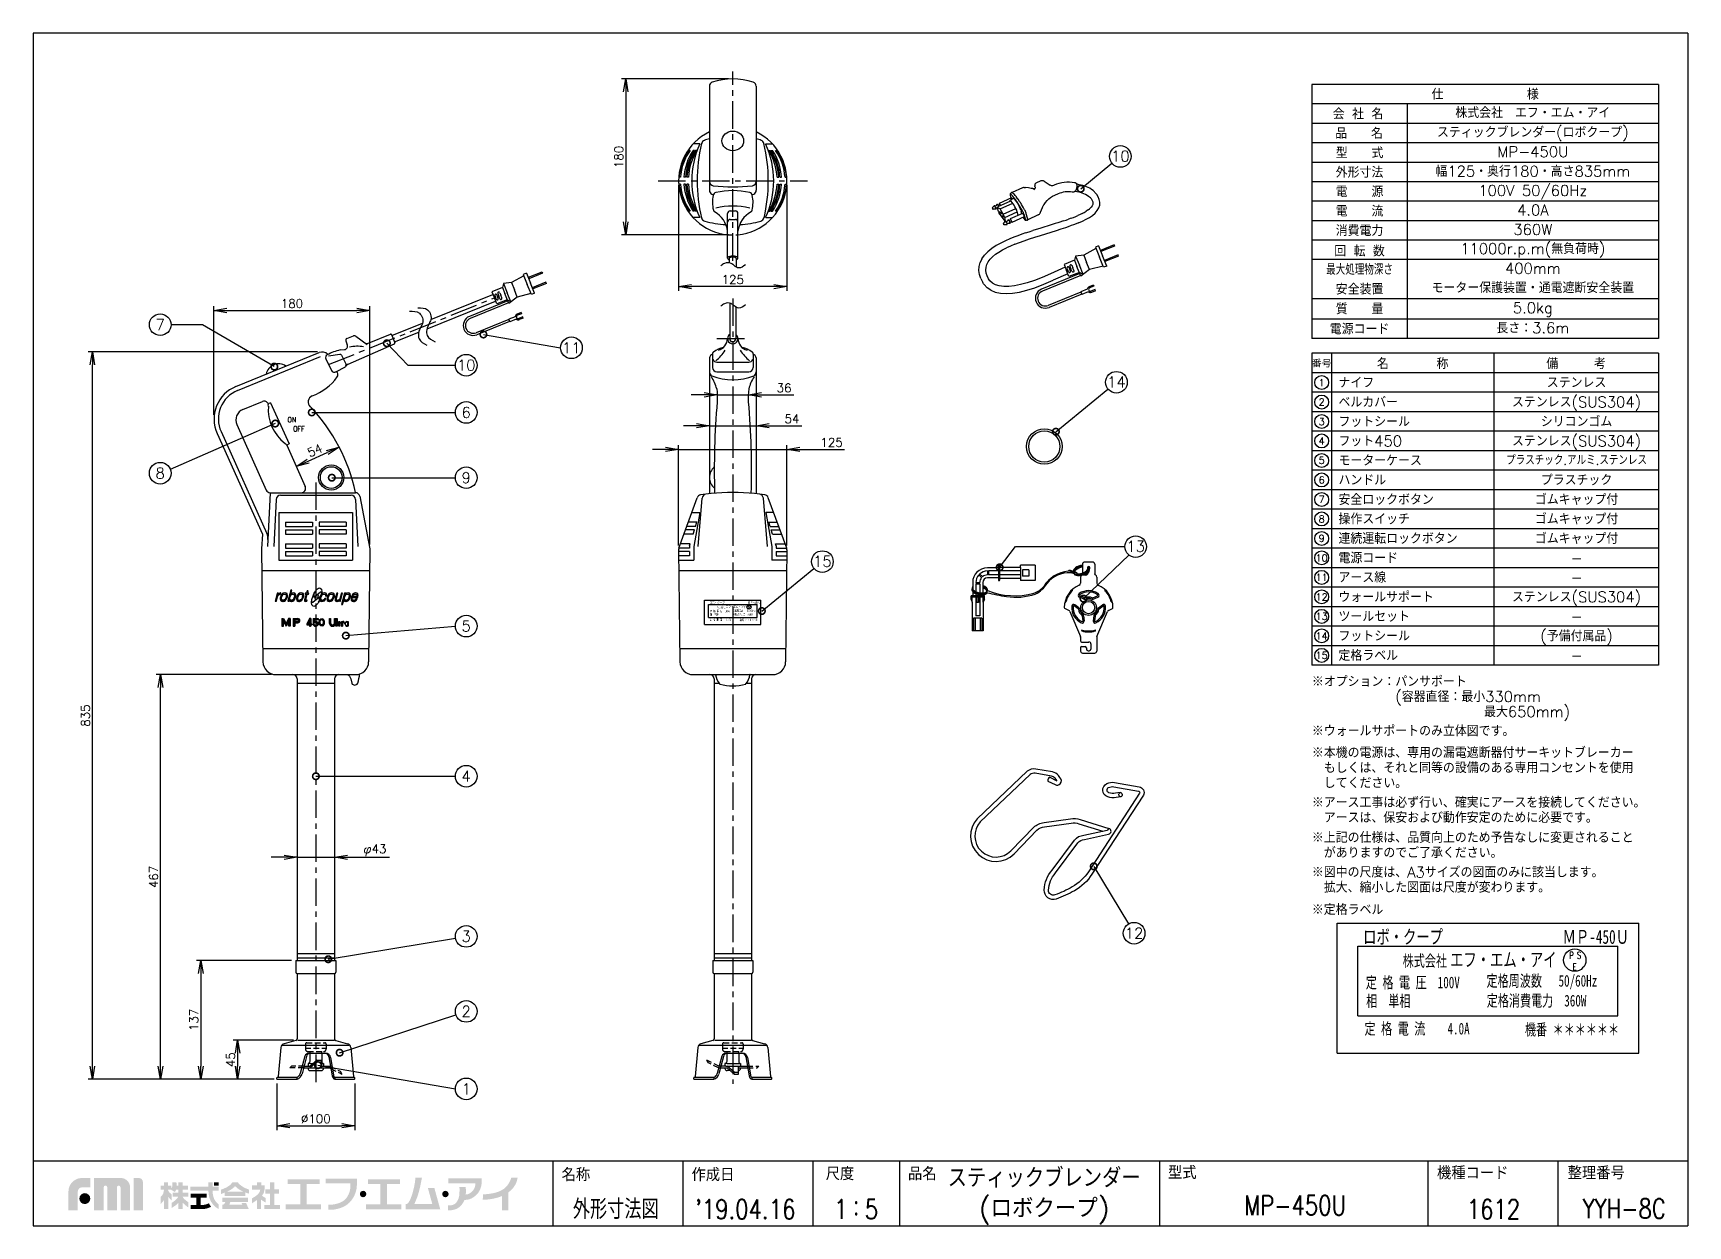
# Model space of a CAD drawing. Extents: x 115 to 2025, y 0 to 1377.
import ezdxf
from ezdxf.enums import TextEntityAlignment as Align

# ---------------------------------------------------------------- set-up
doc = ezdxf.new("R2010")
doc.units = 0
doc.header["$PDMODE"] = 3
doc.linetypes.add('CENTER', pattern=[50.8, 31.75, -6.35, 6.35, -6.35])
doc.linetypes.add('HIDDEN', pattern=[9.525, 6.35, -3.175])
doc.layers.get('0').update_dxf_attribs({"linetype": 'CONTINUOUS'})
doc.layers.get('DEFPOINTS').update_dxf_attribs({"linetype": 'CONTINUOUS'})
for name, color, linetype in [('DANMEN', 7, 'CONTINUOUS'), ('KIKI-2D2', 7, 'CONTINUOUS'), ('SIYOU', 7, 'CONTINUOUS'), ('SUNPOU', 7, 'CONTINUOUS'), ('WAKU', 7, 'CONTINUOUS')]:
    doc.layers.add(name, color=color, linetype=linetype)
doc.styles.add('MtXpl__', font='')
doc.styles.get("Standard").update_dxf_attribs({"font": 'romans.shx', "bigfont": 'extfont2.shx'})
doc.styles.get('MtXpl__').set_extended_font_data('MS Gothic')
doc.dimstyles.get("Standard").update_dxf_attribs({"dimscale": 5, "dimtxt": 2, "dimasz": 3, "dimexe": 1, "dimexo": 1, "dimgap": 0.6, "dimtad": 3, "dimdec": 0, "dimzin": 0, "dimdsep": 46, "dimtxsty": 'STANDARD', "dimblk1": 'OPEN', "dimblk2": 'OPEN', "dimsah": 1, "dimcen": 1.5, "dimadec": 0, "dimazin": 0, "dimtfac": 1, "dimtdec": 0, "dimtmove": 0, "dimatfit": 0, "dimldrblk": 'DOTSMALL', "dimfxl": 1, "dimtvp": 1, "dimtolj": 1, "dimtzin": 0, "dimarcsym": 0})

msp = doc.modelspace()

# ---------------------------------------------------------------- texts
at = {"color": 2, "width": 0.9}
for s, p in [('ON', (413.7, 930.5)), ('OFF', (421.8, 920))]:
    msp.add_text(s, height=6, dxfattribs=at).set_placement(p, align=Align.MIDDLE)
at = {"layer": 'SIYOU'}
for s, p in [('仕\u3000\u3000\u3000\u3000\u3000\u3000\u3000様', (1791, 1306.2)), ('会 社 名', (1644.3, 1283.5)), ('品\u3000\u3000名', (1645.5, 1261)), ('型\u3000\u3000式', (1646, 1238.6)), ('外形寸法', (1646, 1216.1)), ('電\u3000\u3000源', (1646, 1193.7)), ('電\u3000\u3000流', (1646, 1171.3)), ('消費電力', (1646, 1148.8)), ('回 転 数', (1646, 1125.2)), ('安全装置', (1646, 1081.2)), ('質\u3000\u3000量', (1646, 1058.4)), ('電源コード', (1646, 1035.3))]:
    msp.add_text(s, height=12.5, dxfattribs=at).set_placement(p, align=Align.MIDDLE_CENTER)
at = {"layer": 'SIYOU', "color": 1}
for s, height, p in [('株式会社\u3000エフ・エム・アイ', 12.5, (1846, 1284.9)), ('スティックブレンダー(ロボクープ)', 12.5, (1846, 1262.4)), ('MP-450U', 12.5, (1846, 1239.8)), ('幅125・奥行180・高さ835mm', 12.5, (1846, 1217.3)), ('100V 50/60Hz', 12.5, (1846, 1195)), ('4.0A', 12.5, (1846, 1172.5)), ('360W', 12.5, (1846, 1150)), ('11000r.p.m(無負荷時)', 12.5, (1846, 1128)), ('400mm', 12.5, (1846, 1105.2)), ('モーター保護装置・通電遮断安全装置', 12.5, (1846, 1082.9)), ('5.0kg', 12.5, (1846, 1059.7)), ('長さ：3.6m', 12.5, (1846, 1036.5)), ('ステンレス', 12.5, (1896.5, 973.5)), ('ステンレス(SUS304)', 12.5, (1896.5, 951)), ('シリコンゴム', 12.5, (1896.5, 928.5)), ('ステンレス(SUS304)', 12.5, (1896.5, 906)), ('プラスチック.アルミ.ステンレス', 10, (1896.5, 883.5)), ('プラスチック', 12.5, (1896.5, 861)), ('ゴムキャップ付', 12.5, (1896.5, 838.5)), ('ゴムキャップ付', 12.5, (1896.5, 816)), ('ゴムキャップ付', 12.5, (1896.5, 793.5)), ('-', 12.5, (1896.5, 771)), ('-', 12.5, (1896.5, 748.5)), ('ステンレス(SUS304)', 12.5, (1896.5, 726)), ('(予備付属品)', 12.5, (1896.5, 681)), ('-', 12.5, (1896.5, 703.5)), ('-', 12.5, (1896.5, 658.5))]:
    msp.add_text(s, height=height, dxfattribs=at).set_placement(p, align=Align.MIDDLE_CENTER)
at = {"layer": 'SIYOU', "width": 0.8}
msp.add_text('最大処理物深さ', height=12.5, dxfattribs=at).set_placement((1646, 1104), align=Align.MIDDLE_CENTER)
at = {"layer": 'SIYOU'}
for s, height, p in [('番号', 8.04, (1602.3, 995.9)), ('名\u3000\u3000\u3000\u3000称', 12.5, (1707.3, 995.9)), ('備\u3000\u3000\u3000考', 12.5, (1896, 995.9)), ('1', 8.04, (1602.3, 973.4)), ('2', 8.04, (1602.3, 950.9)), ('3', 8.04, (1602.3, 928.4)), ('4', 8.04, (1602.3, 906)), ('5', 8.04, (1602.3, 883.5)), ('6', 8.04, (1602.3, 861)), ('7', 8.04, (1602.3, 838.5)), ('8', 8.04, (1602.3, 816)), ('9', 8.04, (1602.3, 793.5)), ('10', 8.04, (1602.3, 771)), ('11', 8.04, (1602.3, 748.5)), ('12', 8.04, (1602.3, 726)), ('13', 8.04, (1602.3, 703.5)), ('14', 8.04, (1602.3, 681)), ('15', 8.04, (1602.3, 658.5))]:
    msp.add_text(s, height=height, dxfattribs=at).set_placement(p, align=Align.MIDDLE)
for s, p in [('ナイフ', (1621.7, 973.4)), ('ベルカバー', (1621.7, 950.9)), ('フットシール', (1621.7, 928.4)), ('フット450', (1621.7, 905.9)), ('モーターケース', (1621.7, 883.5)), ('ハンドル', (1621.7, 861)), ('安全ロックボタン', (1621.7, 838.4)), ('操作スイッチ', (1621.7, 816)), ('連続運転ロックボタン', (1621.7, 793.5)), ('電源コード', (1621.7, 771)), ('アース線', (1621.7, 748.5)), ('ウォールサポート', (1621.7, 726)), ('ツールセット', (1621.7, 703.5)), ('フットシール', (1621.7, 681)), ('定格ラベル', (1621.7, 658.5))]:
    msp.add_text(s, height=12.5, dxfattribs=at).set_placement(p, align=Align.MIDDLE_LEFT)
at = {"layer": 'SIYOU', "color": 250, "style": 'MtXpl__', "width": 0.7}
for s, height, p in [('ロボ・クープ\u3000\u3000\u3000\u3000\u3000\u3000\u3000\u3000\u3000ＭＰ-450Ｕ', 3, (895.7, 717.9)), ('定 格 電 圧  100V', 2.5, (896.3, 708.3)), ('相\u3000単相', 2.5, (896.3, 704.3)), ('株式会社 ', 2.5, (904.2, 713)), ('エフ・エム・アイ', 3, (914.4, 713)), ('定格周波数   50/60Hz', 2.5, (922.3, 708.7)), ('定格消費電力\u3000360W', 2.5, (922.3, 704.4)), ('定 格 電 流\u3000\u30004.0A', 2.5, (896, 698.4)), ('機番 ＊＊＊＊＊＊', 2.5, (930.6, 698.2))]:
    msp.add_text(s, height=height, dxfattribs=at).set_placement(p)
at = {"layer": 'SIYOU', "color": 250, "width": 0.7}
for s, p in [('P S', (940.1, 714.7)), (' E', (940.1, 712.2))]:
    msp.add_text(s, height=1.5, dxfattribs=at).set_placement(p)
at = {"layer": 'SIYOU', "color": 1}
for s, p in [('※オプション：パンサポート', (1591, 622.2)), ('\u3000\u3000\u3000\u3000\u3000\u3000\u3000(容器直径：最小330mm', (1591, 604.7)), ('\u3000\u3000\u3000\u3000\u3000\u3000\u3000           最大650mm)', (1591, 587.2)), ('※ウォールサポートのみ立体図です。', (1591, 565.2)), ('※本機の電源は、専用の漏電遮断器付サーキットブレーカー ', (1591, 540.1)), ('\u3000もしくは、それと同等の設備のある専用コンセントを使用', (1591, 522.6)), ('\u3000してください。', (1591, 505.1)), ('※アース工事は必ず行い、確実にアースを接続してください。', (1591, 482.6)), ('\u3000アースは、保安および動作安定のために必要です。', (1591, 465.1)), ('※上記の仕様は、品質向上のため予告なしに変更されること', (1591, 442.1)), ('\u3000がありますのでご了承ください。', (1591, 424.6)), ('※図中の尺度は、A3サイズの図面のみに該当します。', (1591, 402.1)), ('\u3000拡大、縮小した図面は尺度が変わります。', (1591, 384.6)), ('※定格ラベル', (1591, 358.9))]:
    msp.add_text(s, height=12.5, dxfattribs=at).set_placement(p)
at = {"layer": 'SIYOU', "color": 1, "style": 'MtXpl__', "width": 0.7}
for s, height, p in [('ロボ・クープ\u3000\u3000\u3000\u3000\u3000\u3000\u3000\u3000\u3000ＭＰ-450Ｕ', 16.071, (1650.2, 325.6)), ('株式会社 ', 13.39, (1695.8, 299.3)), ('エフ・エム・アイ', 16.07, (1750.6, 299.3)), ('定 格 電 圧  100V', 13.393, (1653.2, 274.3)), ('定格周波数   50/60Hz', 13.393, (1792.6, 276.2)), ('相\u3000単相', 13.39, (1653.6, 252.9)), ('定格消費電力\u3000360W', 13.393, (1792.8, 253.3)), ('定 格 電 流\u3000\u30004.0A', 13.393, (1651.7, 221)), ('機番 ＊＊＊＊＊＊', 13.39, (1836.9, 220))]:
    msp.add_text(s, height=height, dxfattribs=at).set_placement(p)
at = {"layer": 'SIYOU', "color": 1, "width": 0.7}
for s, p in [('P S', (1888.1, 308.4)), (' E', (1888.1, 295))]:
    msp.add_text(s, height=8.04, dxfattribs=at).set_placement(p)
at = {"layer": 'SUNPOU'}
for s, p in [('10', (1369.9, 1234.7)), ('7', (261.7, 1040.2)), ('11', (736.4, 1013.5)), ('10', (614.9, 993.4)), ('14', (1365.4, 974.1)), ('6', (614.9, 938.9)), ('8', (261.7, 868.8)), ('9', (614.9, 863.6)), ('13', (1387.6, 784.3)), ('15', (1026, 767.1)), ('5', (614.9, 692.3)), ('4', (614.9, 519)), ('12', (1385.8, 337.8)), ('3', (614.9, 334.2)), ('2', (614.9, 247.6)), ('1', (614.9, 158.1))]:
    msp.add_text(s, height=12.5, dxfattribs=at).set_placement(p, align=Align.MIDDLE)
at = {"layer": 'WAKU'}
for s, p in [('名称', (725, 51.6)), ('作成日', (875, 51.6)), ('尺度', (1029.8, 52.7)), ('品名', (1124.8, 52.7)), ('型式', (1424.9, 54)), ('機種コード', (1735.4, 53.6)), ('整理番号', (1886.2, 53.6))]:
    msp.add_text(s, height=15, dxfattribs=at).set_placement(p)
at = {"layer": 'WAKU', "color": 1}
for s, width, p in [('スティックブレンダー', 0.9, (1282, 56.9)), ('MP-450U', 0.8, (1571.7, 23.8))]:
    msp.add_text(s, height=22.5, dxfattribs=dict(at, width=width)).set_placement(p, align=Align.MIDDLE)
at = {"layer": 'WAKU', "color": 1, "width": 0.8}
for s, p in [('外形寸法図', (787.5, 8)), ("'19.04.16", (937, 8)), ('1：5', (1065, 8)), ('1612', (1800.6, 8)), ('YYH-8C', (1951.4, 8.8))]:
    msp.add_text(s, height=22.5, dxfattribs=at).set_placement(p, align=Align.CENTER)
at = {"layer": 'WAKU', "color": 1}
msp.add_text('(ロボクープ)', height=22.5, dxfattribs=at).set_placement((1282, 18.8), align=Align.MIDDLE)

# ---------------------------------------------------------------- blocks, each defined once
blk = doc.blocks.new('_DotSmall')
at = {"color": 0, "linetype": 'ByBlock', "const_width": 0.5}
blk.add_lwpolyline([(-0.0625, 0, 1), (0.0625, 0, 1)], format="xyb", close=True, dxfattribs=at)
blk = doc.blocks.new('_OPEN')
at = {"color": 0, "linetype": 'ByBlock'}
for p, q in [((-1, 0.17), (0, 0)), ((0, 0), (-1, -0.17)), ((0, 0), (-1, 0))]:
    blk.add_line(p, q, dxfattribs=at)
blk = doc.blocks.new('*D2')
at = {"layer": 'DEFPOINTS', "color": 0}
for p in [(860.1, 1206.3), (985.1, 1206.3), (860.1, 1084.2)]:
    blk.add_point(p, dxfattribs=at)
at = {"layer": 'SUNPOU', "color": 0, "lineweight": -2}
for p, q in [((860.1, 1201.3), (860.1, 1079.2)), ((985.1, 1201.3), (985.1, 1079.2)), ((970.1, 1084.2), (875.1, 1084.2))]:
    blk.add_line(p, q, dxfattribs=at)
at = {"layer": 'SUNPOU', "color": 0, "lineweight": -2, "xscale": 15, "yscale": 15, "zscale": 15, "rotation": 180}
blk.add_blockref('_OPEN', (860.1, 1084.2), dxfattribs=at)
at = {"layer": 'SUNPOU', "color": 0, "lineweight": -2, "xscale": 15, "yscale": 15, "zscale": 15}
blk.add_blockref('_OPEN', (985.1, 1084.2), dxfattribs=at)
at = {"layer": 'SUNPOU', "color": 0, "insert": (922.6, 1092.2), "char_height": 10, "attachment_point": 5}
blk.add_mtext('\\A1;125', dxfattribs=at)
blk = doc.blocks.new('*D3')
at = {"layer": 'DEFPOINTS', "color": 0}
for p in [(922.6, 1323.8), (799, 1143.8), (922.6, 1143.8)]:
    blk.add_point(p, dxfattribs=at)
at = {"layer": 'SUNPOU', "color": 0, "lineweight": -2}
for p, q in [((917.6, 1323.8), (794, 1323.8)), ((799, 1308.8), (799, 1158.8)), ((917.6, 1143.8), (794, 1143.8))]:
    blk.add_line(p, q, dxfattribs=at)
at = {"layer": 'SUNPOU', "color": 0, "lineweight": -2, "xscale": 15, "yscale": 15, "zscale": 15}
for p, rotation in [((799, 1323.8), 90), ((799, 1143.8), 270)]:
    blk.add_blockref('_OPEN', p, dxfattribs=dict(at, rotation=rotation))
at = {"layer": 'SUNPOU', "color": 0, "insert": (791, 1233.8), "char_height": 10, "attachment_point": 5, "rotation": 90}
blk.add_mtext('\\A1;180', dxfattribs=at)
blk = doc.blocks.new('*D4')
at = {"layer": 'DEFPOINTS', "color": 0}
for p in [(262.1, 636.3), (395.3, 636.3), (396.4, 169.3)]:
    blk.add_point(p, dxfattribs=at)
at = {"layer": 'SUNPOU', "color": 0, "lineweight": -2}
for p, q in [((390.3, 636.3), (257.1, 636.3)), ((262.1, 184.3), (262.1, 621.3)), ((391.4, 169.3), (257.1, 169.3))]:
    blk.add_line(p, q, dxfattribs=at)
at = {"layer": 'SUNPOU', "color": 0, "lineweight": -2, "xscale": 15, "yscale": 15, "zscale": 15}
for p, rotation in [((262.1, 636.3), 90), ((262.1, 169.3), 270)]:
    blk.add_blockref('_OPEN', p, dxfattribs=dict(at, rotation=rotation))
at = {"layer": 'SUNPOU', "color": 0, "insert": (254.1, 402.8), "char_height": 10, "attachment_point": 5, "rotation": 90}
blk.add_mtext('\\A1;467', dxfattribs=at)
blk = doc.blocks.new('*D5')
at = {"layer": 'DEFPOINTS', "color": 0}
for p in [(419.8, 425.5), (462.8, 425.5), (462.8, 425.5)]:
    blk.add_point(p, dxfattribs=at)
at = {"layer": 'SUNPOU', "color": 0, "lineweight": -2}
for p, q in [((404.8, 425.5), (389.8, 425.5)), ((419.8, 425.5), (462.8, 425.5)), ((477.8, 425.5), (526.4, 425.5))]:
    blk.add_line(p, q, dxfattribs=at)
at = {"layer": 'SUNPOU', "color": 0, "lineweight": -2, "xscale": 15, "yscale": 15, "zscale": 15}
blk.add_blockref('_OPEN', (419.8, 425.5), dxfattribs=at)
at = {"layer": 'SUNPOU', "color": 0, "lineweight": -2, "xscale": 15, "yscale": 15, "zscale": 15, "rotation": 180}
blk.add_blockref('_OPEN', (462.8, 425.5), dxfattribs=at)
at = {"layer": 'SUNPOU', "color": 0, "insert": (509.6, 433.5), "char_height": 10, "attachment_point": 5}
blk.add_mtext('\\A1;φ43', dxfattribs=at)
blk = doc.blocks.new('*D6')
at = {"layer": 'DEFPOINTS', "color": 0}
for p in [(503.8, 1056.6), (323.8, 931.3), (503.8, 781.3)]:
    blk.add_point(p, dxfattribs=at)
at = {"layer": 'SUNPOU', "color": 0, "lineweight": -2}
for p, q in [((323.8, 936.3), (323.8, 1061.6)), ((338.8, 1056.6), (488.8, 1056.6)), ((503.8, 786.3), (503.8, 1061.6))]:
    blk.add_line(p, q, dxfattribs=at)
at = {"layer": 'SUNPOU', "color": 0, "lineweight": -2, "xscale": 15, "yscale": 15, "zscale": 15, "rotation": 180}
blk.add_blockref('_OPEN', (323.8, 1056.6), dxfattribs=at)
at = {"layer": 'SUNPOU', "color": 0, "lineweight": -2, "xscale": 15, "yscale": 15, "zscale": 15}
blk.add_blockref('_OPEN', (503.8, 1056.6), dxfattribs=at)
at = {"layer": 'SUNPOU', "color": 0, "insert": (413.8, 1064.6), "char_height": 10, "attachment_point": 5}
blk.add_mtext('\\A1;180', dxfattribs=at)
blk = doc.blocks.new('*D7')
at = {"layer": 'DEFPOINTS', "color": 0}
for p in [(468.2, 899), (468.2, 899), (418.8, 876.5)]:
    blk.add_point(p, dxfattribs=at)
at = {"layer": 'SUNPOU', "color": 0, "lineweight": -2}
blk.add_line((432.4, 882.8), (454.5, 892.8), dxfattribs=at)
at = {"layer": 'SUNPOU', "color": 0, "lineweight": -2, "xscale": 15, "yscale": 15, "zscale": 15}
for p, rotation in [((468.2, 899), 24.46685338692644), ((418.8, 876.5), 204.4668533869264)]:
    blk.add_blockref('_OPEN', p, dxfattribs=dict(at, rotation=rotation))
at = {"layer": 'SUNPOU', "color": 0, "insert": (440.2, 895.1), "char_height": 10, "attachment_point": 5, "rotation": 24.4669}
blk.add_mtext('\\A1;54', dxfattribs=at)
blk = doc.blocks.new('*D8')
at = {"layer": 'DEFPOINTS', "color": 0}
for p in [(985.1, 896.3), (860.1, 780.4), (985.1, 780.5)]:
    blk.add_point(p, dxfattribs=at)
at = {"layer": 'SUNPOU', "color": 0, "lineweight": -2}
for p, q in [((860.1, 785.4), (860.1, 901.3)), ((985.1, 785.5), (985.1, 901.3)), ((845.1, 896.3), (830.1, 896.3)), ((860.1, 896.3), (985.1, 896.3)), ((1000.1, 896.3), (1051.5, 896.3))]:
    blk.add_line(p, q, dxfattribs=at)
at = {"layer": 'SUNPOU', "color": 0, "lineweight": -2, "xscale": 15, "yscale": 15, "zscale": 15}
blk.add_blockref('_OPEN', (860.1, 896.3), dxfattribs=at)
at = {"layer": 'SUNPOU', "color": 0, "lineweight": -2, "xscale": 15, "yscale": 15, "zscale": 15, "rotation": 180}
blk.add_blockref('_OPEN', (985.1, 896.3), dxfattribs=at)
at = {"layer": 'SUNPOU', "color": 0, "insert": (1036.6, 904.3), "char_height": 10, "attachment_point": 5}
blk.add_mtext('\\A1;125', dxfattribs=at)
blk = doc.blocks.new('*D10')
at = {"layer": 'DEFPOINTS', "color": 0}
for p in [(418.3, 306.3), (308.6, 169.3), (396.4, 169.3)]:
    blk.add_point(p, dxfattribs=at)
at = {"layer": 'SUNPOU', "color": 0, "lineweight": -2}
for p, q in [((413.3, 306.3), (303.6, 306.3)), ((308.6, 291.3), (308.6, 184.3)), ((391.4, 169.3), (303.6, 169.3))]:
    blk.add_line(p, q, dxfattribs=at)
at = {"layer": 'SUNPOU', "color": 0, "lineweight": -2, "xscale": 15, "yscale": 15, "zscale": 15}
for p, rotation in [((308.6, 306.3), 90), ((308.6, 169.3), 270)]:
    blk.add_blockref('_OPEN', p, dxfattribs=dict(at, rotation=rotation))
at = {"layer": 'SUNPOU', "color": 0, "insert": (300.6, 237.8), "char_height": 10, "attachment_point": 5, "rotation": 90}
blk.add_mtext('\\A1;137', dxfattribs=at)
blk = doc.blocks.new('*D11')
at = {"layer": 'DEFPOINTS', "color": 0}
for p in [(396.4, 169.3), (486.2, 169.3), (486.2, 115.6)]:
    blk.add_point(p, dxfattribs=at)
at = {"layer": 'SUNPOU', "color": 0, "lineweight": -2}
for p, q in [((396.4, 164.3), (396.4, 110.6)), ((486.2, 164.3), (486.2, 110.6)), ((411.4, 115.6), (471.2, 115.6))]:
    blk.add_line(p, q, dxfattribs=at)
at = {"layer": 'SUNPOU', "color": 0, "lineweight": -2, "xscale": 15, "yscale": 15, "zscale": 15, "rotation": 180}
blk.add_blockref('_OPEN', (396.4, 115.6), dxfattribs=at)
at = {"layer": 'SUNPOU', "color": 0, "lineweight": -2, "xscale": 15, "yscale": 15, "zscale": 15}
blk.add_blockref('_OPEN', (486.2, 115.6), dxfattribs=at)
at = {"layer": 'SUNPOU', "color": 0, "insert": (441.3, 123.6), "char_height": 10, "attachment_point": 5}
blk.add_mtext('\\A1;%%C100', dxfattribs=at)
blk = doc.blocks.new('*D12')
at = {"layer": 'DEFPOINTS', "color": 0}
for p in [(420.4, 214.3), (351, 169.3), (397.8, 169.3)]:
    blk.add_point(p, dxfattribs=at)
at = {"layer": 'SUNPOU', "color": 0, "lineweight": -2}
for p, q in [((415.4, 214.3), (346, 214.3)), ((351, 199.3), (351, 184.3)), ((392.8, 169.3), (346, 169.3))]:
    blk.add_line(p, q, dxfattribs=at)
at = {"layer": 'SUNPOU', "color": 0, "lineweight": -2, "xscale": 15, "yscale": 15, "zscale": 15}
for p, rotation in [((351, 214.3), 90), ((351, 169.3), 270)]:
    blk.add_blockref('_OPEN', p, dxfattribs=dict(at, rotation=rotation))
at = {"layer": 'SUNPOU', "color": 0, "insert": (343, 191.8), "char_height": 10, "attachment_point": 5, "rotation": 90}
blk.add_mtext('\\A1;45', dxfattribs=at)
blk = doc.blocks.new('*D13')
at = {"layer": 'DEFPOINTS', "color": 0}
for p in [(183.5, 1008.7), (448.1, 1008.7), (398.4, 169.3)]:
    blk.add_point(p, dxfattribs=at)
at = {"layer": 'SUNPOU', "color": 0, "lineweight": -2}
for p, q in [((443.1, 1008.7), (178.5, 1008.7)), ((183.5, 184.3), (183.5, 993.7)), ((393.4, 169.3), (178.5, 169.3))]:
    blk.add_line(p, q, dxfattribs=at)
at = {"layer": 'SUNPOU', "color": 0, "lineweight": -2, "xscale": 15, "yscale": 15, "zscale": 15}
for p, rotation in [((183.5, 1008.7), 90), ((183.5, 169.3), 270)]:
    blk.add_blockref('_OPEN', p, dxfattribs=dict(at, rotation=rotation))
at = {"layer": 'SUNPOU', "color": 0, "insert": (175.5, 589), "char_height": 10, "attachment_point": 5, "rotation": 90}
blk.add_mtext('\\A1;835', dxfattribs=at)
blk = doc.blocks.new('*D14')
at = {"layer": 'DEFPOINTS', "color": 0}
for p in [(904.4, 959.2), (940.7, 959.2), (940.7, 959.2)]:
    blk.add_point(p, dxfattribs=at)
at = {"layer": 'SUNPOU', "color": 0, "lineweight": -2}
for p, q in [((889.4, 959.2), (874.4, 959.2)), ((904.4, 959.2), (940.7, 959.2)), ((955.7, 959.2), (992.9, 959.2)), ((904.4, 954.2), (904.4, 954.2))]:
    blk.add_line(p, q, dxfattribs=at)
at = {"layer": 'SUNPOU', "color": 0, "lineweight": -2, "xscale": 15, "yscale": 15, "zscale": 15}
blk.add_blockref('_OPEN', (904.4, 959.2), dxfattribs=at)
at = {"layer": 'SUNPOU', "color": 0, "lineweight": -2, "xscale": 15, "yscale": 15, "zscale": 15, "rotation": 180}
blk.add_blockref('_OPEN', (940.7, 959.2), dxfattribs=at)
at = {"layer": 'SUNPOU', "color": 0, "insert": (981.8, 967.2), "char_height": 10, "attachment_point": 5}
blk.add_mtext('\\A1;36', dxfattribs=at)
blk = doc.blocks.new('*D15')
at = {"layer": 'DEFPOINTS', "color": 0}
for p in [(895.6, 923.5), (949.6, 923.5), (949.6, 923.5)]:
    blk.add_point(p, dxfattribs=at)
at = {"layer": 'SUNPOU', "color": 0, "lineweight": -2}
for p, q in [((880.6, 923.5), (865.6, 923.5)), ((895.6, 923.5), (949.6, 923.5)), ((964.6, 923.5), (1002.2, 923.5))]:
    blk.add_line(p, q, dxfattribs=at)
at = {"layer": 'SUNPOU', "color": 0, "lineweight": -2, "xscale": 15, "yscale": 15, "zscale": 15}
blk.add_blockref('_OPEN', (895.6, 923.5), dxfattribs=at)
at = {"layer": 'SUNPOU', "color": 0, "lineweight": -2, "xscale": 15, "yscale": 15, "zscale": 15, "rotation": 180}
blk.add_blockref('_OPEN', (949.6, 923.5), dxfattribs=at)
at = {"layer": 'SUNPOU', "color": 0, "insert": (990.9, 931.5), "char_height": 10, "attachment_point": 5}
blk.add_mtext('\\A1;54', dxfattribs=at)

# ---------------------------------------------------------------- dimensions: what is measured, and where the dimension line sits
at = {"layer": 'SUNPOU'}
for base, p1, p2, angle, picture, middle in [((799, 1143.8), (922.6, 1323.8), (922.6, 1143.8), 270, '*D3', (791, 1233.8)), ((262.1, 636.3), (396.4, 169.3), (395.3, 636.3), 90, '*D4', (254.1, 402.8)), ((308.6, 169.3), (418.3, 306.3), (396.4, 169.3), 90, '*D10', (300.6, 237.8)), ((351, 169.3), (420.4, 214.3), (397.8, 169.3), 90, '*D12', (343, 191.8))]:
    dim = msp.add_linear_dim(base=base, p1=p1, p2=p2, angle=angle, dimstyle='STANDARD', dxfattribs=at)
    dim.commit()
    dim.dimension.update_dxf_attribs({"geometry": picture, "text_midpoint": middle})
for base, p1, p2, picture, middle in [((860.1, 1084.2), (985.1, 1206.3), (860.1, 1206.3), '*D2', (922.6, 1092.2)), ((503.8, 1056.6), (323.8, 931.3), (503.8, 781.3), '*D6', (413.8, 1064.6))]:
    dim = msp.add_linear_dim(base=base, p1=p1, p2=p2, dimstyle='STANDARD', dxfattribs=at)
    dim.commit()
    dim.dimension.update_dxf_attribs({"geometry": picture, "text_midpoint": middle})
dim = msp.add_linear_dim(base=(183.5, 1008.7), p1=(398.4, 169.3), p2=(448.1, 1008.7), angle=90, text='835', dimstyle='STANDARD', dxfattribs=at)
dim.commit()
dim.dimension.update_dxf_attribs({"geometry": '*D13', "text_midpoint": (175.5, 589)})
for base, p1, p2, picture, middle in [((940.7, 959.2), (904.4, 959.2), (940.7, 959.2), '*D14', (981.8, 959.2)), ((949.6, 923.5), (895.6, 923.5), (949.6, 923.5), '*D15', (990.9, 923.5)), ((985.1, 896.3), (860.1, 780.4), (985.1, 780.5), '*D8', (1036.6, 896.3))]:
    dim = msp.add_linear_dim(base=base, p1=p1, p2=p2, dimstyle='STANDARD', dxfattribs=at)
    dim.commit()
    dim.dimension.update_dxf_attribs({"geometry": picture, "text_midpoint": middle, "dimtype": 160})
dim = msp.add_aligned_dim(p1=(418.8, 876.5), p2=(468.2, 899), distance=0, dimstyle='STANDARD', dxfattribs=at)
dim.commit()
dim.dimension.update_dxf_attribs({"geometry": '*D7', "text_midpoint": (440.2, 895.1)})
dim = msp.add_linear_dim(base=(462.8, 425.5), p1=(419.8, 425.5), p2=(462.8, 425.5), text='φ<>', dimstyle='STANDARD', dxfattribs=at)
dim.commit()
dim.dimension.update_dxf_attribs({"geometry": '*D5', "text_midpoint": (509.6, 425.5), "dimtype": 160})
dim = msp.add_linear_dim(base=(486.2, 115.6), p1=(396.4, 169.3), p2=(486.2, 169.3), text='%%C100', dimstyle='STANDARD', dxfattribs=at)
dim.commit()
dim.dimension.update_dxf_attribs({"geometry": '*D11', "text_midpoint": (441.3, 123.6)})

# ---------------------------------------------------------------- hatches: boundary and pattern name
at = {"layer": 'WAKU'}
h = msp.add_hatch(color=1, dxfattribs=at)
edge = h.paths.add_edge_path()
edge.add_spline(control_points=[(155.8, 17.8), (155.8, 17.8), (155.8, 39.7), (155.8, 39.7), (155.8, 48.3), (162.8, 55.3), (171.4, 55.3), (171.4, 55.3), (181.2, 55.3), (181.2, 55.3), (181.2, 55.3), (181.2, 44.5), (181.2, 44.5), (181.2, 44.5), (171.4, 44.5), (171.4, 44.5), (168.7, 44.5), (166.6, 42.3), (166.6, 39.7), (166.6, 39.7), (166.6, 17.8), (166.6, 17.8), (166.6, 17.8), (155.8, 17.8), (155.8, 17.8)], knot_values=[0, 0, 0, 0, 1, 1, 1, 2, 2, 2, 3, 3, 3, 4, 4, 4, 5, 5, 5, 6, 6, 6, 7, 7, 7, 8, 8, 8, 8], degree=3, periodic=0)
h = msp.add_hatch(color=1, dxfattribs=at)
edge = h.paths.add_edge_path()
edge.add_spline(control_points=[(226.7, 17.8), (226.7, 17.8), (215.9, 17.8), (215.9, 17.8), (215.9, 17.8), (215.9, 44.5), (215.9, 44.5), (215.9, 45.7), (214.9, 46.6), (213.8, 46.6), (212.6, 46.6), (211.7, 45.7), (211.7, 44.5), (211.7, 44.5), (211.7, 17.8), (211.7, 17.8), (211.7, 17.8), (200.6, 17.8), (200.6, 17.8), (200.6, 17.8), (200.6, 44.5), (200.6, 44.5), (200.6, 45.7), (199.7, 46.6), (198.5, 46.6), (197.4, 46.6), (196.4, 45.7), (196.4, 44.5), (196.4, 44.5), (196.4, 17.8), (196.4, 17.8), (196.4, 17.8), (185.4, 17.8), (185.4, 17.8), (185.4, 17.8), (185.4, 55.3), (185.4, 55.3), (185.4, 55.3), (201.2, 55.3), (201.2, 55.3), (201.2, 55.3), (216.1, 55.3), (216.1, 55.3), (222.1, 55.3), (226.9, 50.5), (226.9, 44.5), (226.9, 44.5), (226.9, 43.5), (226.9, 43.5), (226.9, 41.9), (226.9, 17.8), (226.9, 17.8), (226.9, 17.8), (226.7, 17.8), (226.7, 17.8)], knot_values=[0, 0, 0, 0, 1, 1, 1, 2, 2, 2, 3, 3, 3, 4, 4, 4, 5, 5, 5, 6, 6, 6, 7, 7, 7, 8, 8, 8, 9, 9, 9, 10, 10, 10, 11, 11, 11, 12, 12, 12, 13, 13, 13, 14, 14, 14, 15, 15, 15, 16, 16, 16, 17, 17, 17, 18, 18, 18, 18], degree=3, periodic=0)
h = msp.add_hatch(color=1, dxfattribs=at)
edge = h.paths.add_edge_path()
edge.add_spline(control_points=[(231, 17.8), (231, 17.8), (231, 55.3), (231, 55.3), (231, 55.3), (237, 55.3), (237, 55.3), (239.7, 55.3), (241.8, 53.1), (241.8, 50.5), (241.8, 50.5), (241.8, 17.8), (241.8, 17.8), (241.8, 17.8), (231, 17.8), (231, 17.8)], knot_values=[0, 0, 0, 0, 1, 1, 1, 2, 2, 2, 3, 3, 3, 4, 4, 4, 5, 5, 5, 5], degree=3, periodic=0)
h = msp.add_hatch(color=1, dxfattribs=at)
edge = h.paths.add_edge_path(flags=16)
edge.add_spline(control_points=[(294.2, 27.3), (294.2, 27.3), (292.2, 28.6), (290.2, 30.4), (289, 31.4), (288.1, 32.6), (287.7, 33.5), (287.7, 33.5), (287.7, 33.6), (287.7, 33.6), (287.7, 33.6), (294.1, 33.6), (294.1, 33.6), (294.1, 33.6), (294.1, 38.4), (294.1, 38.4), (294.1, 38.4), (287.7, 38.4), (287.7, 38.4), (287.7, 38.4), (287.7, 41.7), (287.7, 41.7), (287.7, 41.7), (293.7, 41.7), (293.7, 41.7), (293.7, 41.7), (293.7, 46.5), (293.7, 46.5), (293.7, 46.5), (287.7, 46.5), (287.7, 46.5), (287.7, 46.5), (287.7, 50.1), (287.7, 50.1), (287.7, 50.1), (282.6, 50.1), (282.6, 50.1), (282.6, 50.1), (282.6, 46.5), (282.6, 46.5), (282.6, 46.5), (280.8, 46.5), (280.8, 46.5), (280.7, 48.6), (280.4, 50.2), (280.4, 50.2), (280.4, 50.2), (275.6, 50.2), (275.6, 50.2), (275.6, 50.2), (275.7, 46.2), (275.6, 45.4), (275.6, 44.9), (275.1, 44.1), (274.7, 43.6), (274.7, 43.6), (274.7, 46.5), (274.7, 46.5), (274.7, 46.5), (270.6, 46.5), (270.6, 46.5), (270.6, 46.5), (270.6, 50.2), (270.6, 50.2), (270.6, 50.2), (266.1, 50.2), (266.1, 50.2), (266.1, 50.2), (266.1, 46.5), (266.1, 46.5), (266.1, 46.5), (262.1, 46.5), (262.1, 46.5), (262.1, 46.5), (262.1, 41.7), (262.1, 41.7), (262.1, 41.7), (266.1, 41.7), (266.1, 41.7), (266.1, 41.7), (266.1, 41.6), (266.1, 41.6), (265.9, 40.7), (265.5, 37.5), (264.5, 36.1), (263.5, 34.5), (262.4, 33.7), (262.4, 33.7), (262.4, 33.7), (262.4, 25.4), (262.4, 25.4), (262.4, 25.4), (265, 28), (266.1, 29.8), (266.1, 29.8), (266.1, 19.4), (266.1, 19.4), (266.1, 19.4), (270.6, 19.4), (270.6, 19.4), (270.6, 19.4), (270.6, 19.5), (270.6, 19.5), (270.6, 19.5), (271.2, 19.5), (271.2, 19.5), (271.2, 19.5), (271.2, 33.4), (271.2, 33.4), (272.4, 31.7), (275, 29.2), (275, 29.2), (275, 29.2), (275, 36.3), (275, 36.3), (275, 36.3), (273, 37.8), (272.1, 38.9), (271.4, 39.8), (270.9, 41.2), (270.7, 41.7), (270.7, 41.7), (274.4, 41.7), (274.4, 41.7), (274.4, 41.7), (278.6, 39.1), (278.6, 39.1), (278.6, 39.1), (279.5, 40.3), (280.1, 41.7), (280.1, 41.7), (282.6, 41.7), (282.6, 41.7), (282.6, 41.7), (282.6, 38.4), (282.6, 38.4), (282.6, 38.4), (276, 38.4), (276, 38.4), (276, 38.4), (276, 33.6), (276, 33.6), (276, 33.6), (282.4, 33.6), (282.4, 33.6), (282, 32.7), (281.1, 31.2), (279.2, 29.6), (276.3, 27.4), (274.9, 26.6), (274.9, 26.6), (274.9, 26.6), (274.9, 20.7), (274.9, 20.7), (274.9, 20.7), (280.7, 24), (282.6, 26.5), (282.6, 26.5), (282.6, 19.5), (282.6, 19.5), (282.6, 19.5), (287.7, 19.5), (287.7, 19.5), (287.7, 19.5), (287.7, 26.7), (287.7, 26.7), (290, 24.4), (294.2, 21.2), (294.2, 21.2), (294.2, 21.2), (294.2, 27.3), (294.2, 27.3)], knot_values=[0, 0, 0, 0, 1, 1, 1, 2, 2, 2, 3, 3, 3, 4, 4, 4, 5, 5, 5, 6, 6, 6, 7, 7, 7, 8, 8, 8, 9, 9, 9, 10, 10, 10, 11, 11, 11, 12, 12, 12, 13, 13, 13, 14, 14, 14, 15, 15, 15, 16, 16, 16, 17, 17, 17, 18, 18, 18, 19, 19, 19, 20, 20, 20, 21, 21, 21, 22, 22, 22, 23, 23, 23, 24, 24, 24, 25, 25, 25, 26, 26, 26, 27, 27, 27, 28, 28, 28, 29, 29, 29, 30, 30, 30, 31, 31, 31, 32, 32, 32, 33, 33, 33, 34, 34, 34, 35, 35, 35, 36, 36, 36, 37, 37, 37, 38, 38, 38, 39, 39, 39, 40, 40, 40, 41, 41, 41, 42, 42, 42, 43, 43, 43, 44, 44, 44, 45, 45, 45, 46, 46, 46, 47, 47, 47, 48, 48, 48, 49, 49, 49, 50, 50, 50, 51, 51, 51, 52, 52, 52, 53, 53, 53, 54, 54, 54, 55, 55, 55, 56, 56, 56, 57, 57, 57, 57], degree=3, periodic=0)
h = msp.add_hatch(color=1, dxfattribs=at)
edge = h.paths.add_edge_path()
edge.add_spline(control_points=[(324.6, 30), (323.6, 31.7), (322.9, 33.9), (322.6, 36), (322.3, 37.7), (322.2, 39.4), (322.1, 40.5), (322.1, 40.5), (329, 40.5), (329, 40.5), (329, 40.5), (329, 45.3), (329, 45.3), (329, 45.3), (322.2, 45.3), (322.2, 45.3), (322.2, 45.3), (322.2, 50.4), (322.2, 50.4), (322.2, 50.4), (317.2, 50.4), (317.2, 50.4), (317.2, 50.4), (317.2, 45.3), (317.2, 45.3), (317.2, 45.3), (296.4, 45.3), (296.4, 45.3), (296.4, 45.3), (296.4, 40.5), (296.4, 40.5), (296.4, 40.5), (317.4, 40.5), (317.4, 40.5), (317.4, 39.3), (317.5, 37.3), (317.9, 35.2), (318.3, 32.6), (319.3, 29.9), (320.5, 27.8), (323.1, 23), (327.5, 20.4), (327.9, 20.2), (328.3, 19.9), (329.3, 19.5), (329.3, 19.5), (329.3, 19.5), (329.3, 24.8), (329.3, 24.8), (328.1, 25.7), (326, 27.5), (324.6, 30)], knot_values=[0, 0, 0, 0, 1, 1, 1, 2, 2, 2, 3, 3, 3, 4, 4, 4, 5, 5, 5, 6, 6, 6, 7, 7, 7, 8, 8, 8, 9, 9, 9, 10, 10, 10, 11, 11, 11, 12, 12, 12, 13, 13, 13, 14, 14, 14, 15, 15, 15, 16, 16, 16, 17, 17, 17, 17], degree=3, periodic=0)
for points in [[(329, 46.4), (323.8, 46.4), (323.8, 50.4), (329, 50.4)], [(393.5, 24.3), (393.5, 37.3), (398.9, 37.3), (398.9, 42.2), (393.5, 42.2), (393.5, 50.2), (388.5, 50.2), (388.5, 42.2), (383, 42.2), (383, 37.3), (388.5, 37.3), (388.5, 24.3), (381.9, 24.3), (381.9, 19.4), (400.1, 19.4), (400.1, 24.3)], [(430.9, 25), (430.9, 48.2), (445.6, 48.2), (445.6, 53.9), (408.9, 53.9), (408.9, 48.2), (423.3, 48.2), (423.3, 25), (406.7, 25), (406.7, 19.1), (447.4, 19.1), (447.4, 25)], [(523.5, 25), (523.5, 48.2), (538.3, 48.2), (538.3, 53.9), (501.5, 53.9), (501.5, 48.2), (515.9, 48.2), (515.9, 25), (499.3, 25), (499.3, 19.1), (540, 19.1), (540, 25)]]:
    msp.add_hatch(color=1, dxfattribs=at).paths.add_polyline_path(points)
h = msp.add_hatch(color=1, dxfattribs=at)
edge = h.paths.add_edge_path()
edge.add_spline(control_points=[(338.8, 39.6), (340.3, 40.3), (341.7, 40.9), (342.5, 41.4), (345, 42.8), (347.5, 44.6), (347.9, 45.9), (348, 45.9), (348.1, 45.9), (348.3, 45.9), (348.3, 45.5), (351, 43.2), (353.1, 41.9), (354.5, 41), (356, 40.3), (357.5, 39.6), (357.5, 39.6), (338.8, 39.6), (338.8, 39.6)], knot_values=[0, 0, 0, 0, 1, 1, 1, 2, 2, 2, 3, 3, 3, 4, 4, 4, 5, 5, 5, 6, 6, 6, 6], degree=3, periodic=0)
edge = h.paths.add_edge_path(flags=16)
edge.add_spline(control_points=[(364.3, 41.9), (364.3, 41.9), (361.2, 42.9), (357.9, 44.6), (353.2, 47.2), (351.5, 50.1), (351.5, 50.1), (351.5, 50.1), (344.8, 50.1), (344.8, 50.1), (344.8, 50.1), (343.1, 47), (338.9, 44.8), (334.8, 42.7), (332, 41.9), (332, 41.9), (332, 41.9), (332, 36.8), (332, 36.8), (332, 36.8), (334, 37.6), (336.3, 38.6), (336.3, 38.6), (336.3, 34.6), (336.3, 34.6), (336.3, 34.6), (360.1, 34.6), (360.1, 34.6), (360.1, 34.6), (360.1, 38.6), (360.1, 38.6), (362.5, 37.7), (364.3, 37.2), (364.3, 37.2), (364.3, 37.2), (364.3, 41.9), (364.3, 41.9)], knot_values=[0, 0, 0, 0, 1, 1, 1, 2, 2, 2, 3, 3, 3, 4, 4, 4, 5, 5, 5, 6, 6, 6, 7, 7, 7, 8, 8, 8, 9, 9, 9, 10, 10, 10, 11, 11, 11, 12, 12, 12, 12], degree=3, periodic=0)
h = msp.add_hatch(color=1, dxfattribs=at)
edge = h.paths.add_edge_path()
edge.add_spline(control_points=[(383.5, 32.1), (383.5, 32.1), (381.3, 33.4), (380.3, 34.1), (379.9, 34.5), (379.5, 34.8), (379.3, 35.1), (380, 36), (380.7, 36.9), (381.1, 37.8), (382.8, 41.3), (382.1, 46.9), (382.1, 46.9), (382.1, 46.9), (378.3, 46.9), (378.3, 46.9), (378.3, 46.9), (378.3, 50.2), (378.3, 50.2), (378.3, 50.2), (373.3, 50.2), (373.3, 50.2), (373.3, 50.2), (373.3, 46.9), (373.3, 46.9), (373.3, 46.9), (367.5, 46.9), (367.5, 46.9), (367.5, 46.9), (367.5, 41.9), (367.5, 41.9), (367.5, 41.9), (377.2, 41.9), (377.2, 41.9), (377.1, 39.7), (375.3, 37), (373.5, 35.6), (371.6, 34.1), (367.6, 31.7), (367.6, 31.7), (367.6, 31.7), (367.6, 26.1), (367.6, 26.1), (367.6, 26.1), (369.4, 27), (372.1, 29), (372.5, 29.3), (372.9, 29.7), (373.4, 30), (373.4, 30), (373.4, 19.4), (373.4, 19.4), (373.4, 19.4), (378.2, 19.4), (378.2, 19.4), (378.2, 19.4), (378.2, 30.3), (378.2, 30.3), (380.4, 28.6), (383.5, 26.9), (383.5, 26.9), (383.5, 26.9), (383.5, 32.1), (383.5, 32.1)], knot_values=[0, 0, 0, 0, 1, 1, 1, 2, 2, 2, 3, 3, 3, 4, 4, 4, 5, 5, 5, 6, 6, 6, 7, 7, 7, 8, 8, 8, 9, 9, 9, 10, 10, 10, 11, 11, 11, 12, 12, 12, 13, 13, 13, 14, 14, 14, 15, 15, 15, 16, 16, 16, 17, 17, 17, 18, 18, 18, 19, 19, 19, 20, 20, 20, 21, 21, 21, 21], degree=3, periodic=0)
h = msp.add_hatch(color=1, dxfattribs=at)
edge = h.paths.add_edge_path()
edge.add_spline(control_points=[(488.7, 49), (488.7, 49), (488.7, 50.1), (488.7, 50.1), (488.8, 50.7), (488.8, 51.1), (488.7, 51.2), (488.7, 51.2), (488.7, 54.7), (488.7, 54.7), (488.7, 54.7), (452.7, 54.7), (452.7, 54.7), (452.7, 54.7), (452.7, 49), (452.7, 49), (452.7, 49), (481.2, 49), (481.2, 49), (481.3, 47.1), (481.4, 42.9), (480.3, 39.4), (479.1, 35.7), (477.5, 33), (475.4, 30.8), (471, 26.3), (462.9, 24.2), (455.8, 24.5), (455.8, 24.5), (455.8, 24.5), (455.8, 24.5), (455.8, 24.5), (455.8, 18.6), (455.8, 18.6), (455.8, 18.6), (455.8, 18.6), (455.8, 18.6), (464.5, 18.2), (474.7, 21.2), (480.1, 26.9), (482.7, 29.6), (485.1, 32.8), (486.7, 37.1), (488.3, 41.1), (488.7, 44.8), (488.7, 47.4), (488.7, 48), (488.7, 48.5), (488.7, 49), (488.7, 49), (488.7, 49), (488.7, 49)], knot_values=[0, 0, 0, 0, 1, 1, 1, 2, 2, 2, 3, 3, 3, 4, 4, 4, 5, 5, 5, 6, 6, 6, 7, 7, 7, 8, 8, 8, 9, 9, 9, 10, 10, 10, 11, 11, 11, 12, 12, 12, 13, 13, 13, 14, 14, 14, 15, 15, 15, 16, 16, 16, 17, 17, 17, 17], degree=3, periodic=0)
h = msp.add_hatch(color=1, dxfattribs=at)
edge = h.paths.add_edge_path()
edge.add_spline(control_points=[(499.6, 36.8), (499.6, 34.7), (498, 33.1), (495.9, 33.1), (493.9, 33.1), (492.2, 34.7), (492.2, 36.8), (492.2, 38.8), (493.9, 40.5), (495.9, 40.5), (498, 40.5), (499.6, 38.8), (499.6, 36.8)], knot_values=[0, 0, 0, 0, 1, 1, 1, 2, 2, 2, 3, 3, 3, 4, 4, 4, 4], degree=3, periodic=0)
h = msp.add_hatch(color=1, dxfattribs=at)
edge = h.paths.add_edge_path()
edge.add_spline(control_points=[(578.2, 43.6), (578.2, 43.6), (570.7, 43.6), (570.7, 43.6), (570.7, 43.6), (575.8, 25.1), (575.8, 25.1), (575.8, 25.1), (554.9, 25.1), (554.9, 25.1), (555.5, 26.3), (556.8, 29), (558.6, 33.9), (561.4, 41.7), (563.8, 55.6), (563.8, 55.6), (563.8, 55.6), (556.3, 55.6), (556.3, 55.6), (556.3, 55.6), (555.8, 46.3), (552.1, 35.1), (549.6, 27.4), (547.3, 25.5), (546.1, 25.1), (546.1, 25.1), (545, 25.1), (545, 25.1), (545, 25.1), (545, 19.3), (545, 19.3), (545, 19.3), (577.4, 19.3), (577.4, 19.3), (577.4, 19.3), (582.3, 19.3), (582.3, 19.3), (582.3, 19.3), (584.9, 19.3), (584.9, 19.3), (584.9, 19.3), (578.2, 43.6), (578.2, 43.6)], knot_values=[0, 0, 0, 0, 1, 1, 1, 2, 2, 2, 3, 3, 3, 4, 4, 4, 5, 5, 5, 6, 6, 6, 7, 7, 7, 8, 8, 8, 9, 9, 9, 10, 10, 10, 11, 11, 11, 12, 12, 12, 13, 13, 13, 14, 14, 14, 14], degree=3, periodic=0)
h = msp.add_hatch(color=1, dxfattribs=at)
edge = h.paths.add_edge_path()
edge.add_spline(control_points=[(594.6, 36.8), (594.6, 34.7), (592.9, 33.1), (590.9, 33.1), (588.9, 33.1), (587.2, 34.7), (587.2, 36.8), (587.2, 38.8), (588.9, 40.5), (590.9, 40.5), (592.9, 40.5), (594.6, 38.8), (594.6, 36.8)], knot_values=[0, 0, 0, 0, 1, 1, 1, 2, 2, 2, 3, 3, 3, 4, 4, 4, 4], degree=3, periodic=0)
h = msp.add_hatch(color=1, dxfattribs=at)
edge = h.paths.add_edge_path()
edge.add_spline(control_points=[(632.8, 50.8), (632.8, 50.8), (632.8, 54.9), (632.8, 54.9), (632.8, 54.9), (594.3, 54.9), (594.3, 54.9), (594.3, 54.9), (594.3, 49.1), (594.3, 49.1), (594.3, 49.1), (625.6, 49.1), (625.6, 49.1), (625.5, 47.5), (625, 42.7), (622.2, 40.2), (619, 37.1), (616.6, 36.2), (614.4, 36.2), (614.4, 36.2), (614.4, 36.2), (614.4, 36.2), (614.8, 40.7), (614.3, 44.9), (614.3, 44.9), (614.3, 44.9), (607, 44.9), (607, 44.9), (607, 44.9), (607.4, 43.7), (607.1, 37.3), (606.7, 30.3), (603.7, 26.5), (601, 24.9), (598.3, 23.3), (593.8, 23.7), (593.8, 23.7), (593.8, 23.7), (593.8, 17.8), (593.8, 17.8), (593.8, 17.8), (596.1, 17.6), (601.2, 18.8), (605.7, 19.8), (609.6, 23.2), (612.5, 28.9), (612.5, 29), (612.8, 29.9), (612.9, 30), (616.4, 30.1), (620.3, 30.3), (626, 35.2), (630.4, 38.9), (632.2, 44.8), (632.6, 48.1), (632.6, 48.1), (632.8, 50.8), (632.8, 50.8)], knot_values=[0, 0, 0, 0, 1, 1, 1, 2, 2, 2, 3, 3, 3, 4, 4, 4, 5, 5, 5, 6, 6, 6, 7, 7, 7, 8, 8, 8, 9, 9, 9, 10, 10, 10, 11, 11, 11, 12, 12, 12, 13, 13, 13, 14, 14, 14, 15, 15, 15, 16, 16, 16, 17, 17, 17, 18, 18, 18, 19, 19, 19, 19], degree=3, periodic=0)
h = msp.add_hatch(color=1, dxfattribs=at)
edge = h.paths.add_edge_path()
edge.add_spline(control_points=[(674.2, 55.7), (674.2, 55.7), (666.9, 55.7), (666.9, 55.7), (666.9, 55.6), (664.8, 45.5), (654.9, 40.7), (651.2, 38.9), (647.9, 38.1), (645.1, 37.6), (639, 36.3), (634.4, 36.5), (634.4, 36.5), (634.4, 36.5), (634, 30.2), (634, 30.2), (634.3, 30.2), (639.4, 30), (646.4, 31.5), (649.2, 32.1), (652.4, 32.9), (656.1, 34.4), (656.1, 34.4), (656.1, 18), (656.1, 18), (656.1, 18), (663.4, 18), (663.4, 18), (663.4, 18), (663.4, 38.5), (663.4, 38.5), (673.5, 45.8), (674.1, 55.2), (674.2, 55.7)], knot_values=[0, 0, 0, 0, 1, 1, 1, 2, 2, 2, 3, 3, 3, 4, 4, 4, 5, 5, 5, 6, 6, 6, 7, 7, 7, 8, 8, 8, 9, 9, 9, 10, 10, 10, 11, 11, 11, 11], degree=3, periodic=0)
h = msp.add_hatch(color=1, dxfattribs=at)
edge = h.paths.add_edge_path()
edge.add_spline(control_points=[(168.4, 31.5), (168.4, 35), (171.2, 37.8), (174.7, 37.8), (178.2, 37.8), (181, 35), (181, 31.5), (181, 28), (178.2, 25.2), (174.7, 25.2), (171.2, 25.2), (168.4, 28), (168.4, 31.5)], knot_values=[0, 0, 0, 0, 1, 1, 1, 2, 2, 2, 3, 3, 3, 4, 4, 4, 4], degree=3, periodic=0)
h = msp.add_hatch(color=1, dxfattribs=at)
edge = h.paths.add_edge_path()
edge.add_spline(control_points=[(318, 26.2), (317.3, 25.8), (315.3, 24.9), (313.9, 24.6), (313.2, 24.4), (311.7, 24.2), (310.4, 24.2), (310.4, 24.2), (310.2, 24.2), (310.2, 24.2), (310.2, 24.2), (310.2, 24.2), (310.2, 24.2), (310.2, 24.2), (308.6, 24.2), (308.6, 24.2), (308.6, 24.2), (308.6, 32.6), (308.6, 32.6), (308.6, 32.6), (315.4, 32.6), (315.4, 32.6), (315.4, 32.6), (315.4, 37.3), (315.4, 37.3), (315.4, 37.3), (297, 37.3), (297, 37.3), (297, 37.3), (297, 32.6), (297, 32.6), (297, 32.6), (303.4, 32.6), (303.4, 32.6), (303.4, 32.6), (303.4, 24.2), (303.4, 24.2), (303.4, 24.2), (297, 24.2), (297, 24.2), (297, 24.2), (297, 19.5), (297, 19.5), (297, 19.5), (310.2, 19.5), (310.2, 19.5), (310.2, 19.5), (310.4, 19.5), (310.4, 19.5), (311.9, 19.5), (313.8, 19.7), (315, 20), (317.2, 20.5), (319.9, 21.8), (320.2, 22), (320.2, 22), (318, 26.2), (318, 26.2)], knot_values=[0, 0, 0, 0, 1, 1, 1, 2, 2, 2, 3, 3, 3, 4, 4, 4, 5, 5, 5, 6, 6, 6, 7, 7, 7, 8, 8, 8, 9, 9, 9, 10, 10, 10, 11, 11, 11, 12, 12, 12, 13, 13, 13, 14, 14, 14, 15, 15, 15, 16, 16, 16, 17, 17, 17, 18, 18, 18, 19, 19, 19, 19], degree=3, periodic=0)
h = msp.add_hatch(color=1, dxfattribs=at)
edge = h.paths.add_edge_path()
edge.add_spline(control_points=[(360.8, 26.6), (360.8, 26.6), (355.6, 26.6), (355.6, 26.6), (355.6, 26.6), (356.5, 24.5), (356.5, 24.5), (356.5, 24.5), (341.6, 24.5), (341.6, 24.5), (341.6, 24.5), (342.5, 27.4), (342.5, 27.4), (342.5, 27.4), (363, 27.4), (363, 27.4), (363, 27.4), (363, 32.5), (363, 32.5), (363, 32.5), (333.6, 32.5), (333.6, 32.5), (333.6, 32.5), (333.6, 27.4), (333.6, 27.4), (333.6, 27.4), (336.7, 27.4), (336.7, 27.4), (336.6, 26.9), (336.4, 26.2), (336, 25.7), (335.4, 25.1), (335.3, 24.9), (334.7, 24.7), (334.5, 24.6), (334.3, 24.6), (334.1, 24.5), (334.1, 24.5), (333.6, 24.5), (333.6, 24.5), (333.6, 24.5), (333.6, 19.5), (333.6, 19.5), (333.6, 19.5), (363.7, 19.5), (363.7, 19.5), (363.7, 19.5), (363.9, 19.5), (363.9, 19.5), (363.9, 19.5), (360.8, 26.6), (360.8, 26.6)], knot_values=[0, 0, 0, 0, 1, 1, 1, 2, 2, 2, 3, 3, 3, 4, 4, 4, 5, 5, 5, 6, 6, 6, 7, 7, 7, 8, 8, 8, 9, 9, 9, 10, 10, 10, 11, 11, 11, 12, 12, 12, 13, 13, 13, 14, 14, 14, 15, 15, 15, 16, 16, 16, 17, 17, 17, 17], degree=3, periodic=0)

# ---------------------------------------------------------------- linework, layer by layer
at = {"color": 2}
for p, q in [((1277.3, 1205.9), (1273, 1204)), ((1282.1, 1205.7), (1288.9, 1201.1)), ((1244.2, 1186.6), (1230, 1180.1)), ((1242.6, 1191.2), (1243.6, 1192.1)), ((1242.8, 1189.7), (1243.7, 1186.4)), ((1243.6, 1184.5), (1243.1, 1183.9)), ((1244.1, 1192.3), (1243.6, 1192.1)), ((1243.6, 1192.1), (1243.6, 1192.1)), ((1244, 1184.8), (1243.6, 1184.5)), ((1244, 1192.4), (1244, 1192.3)), ((1244, 1184.8), (1246.9, 1186.2)), ((1257, 1198.2), (1245.1, 1192.8)), ((1245.2, 1192.6), (1245.1, 1192.8)), ((1247.4, 1186), (1247.3, 1186)), ((1251.1, 1180.9), (1247.8, 1185.4)), ((1248.5, 1184.9), (1248.5, 1184.9)), ((1249.9, 1187.6), (1249.6, 1188)), ((1250, 1187.5), (1249.9, 1187.6)), ((1251.8, 1185.1), (1251.7, 1185.2)), ((1257.2, 1198.2), (1257, 1198.2)), ((1258.1, 1198.5), (1257.2, 1198.2)), ((1270.7, 1196.6), (1270.7, 1196.5)), ((1271.4, 1199.6), (1271.2, 1200.4)), ((1289.5, 1200.8), (1288.9, 1201.1)), ((1291.7, 1188.4), (1297.6, 1191.2)), ((1292, 1200.7), (1293.1, 1201.2)), ((1335.3, 1186.8), (1336.1, 1185.9)), ((1336.1, 1185.8), (1336.7, 1184.9)), ((1336.7, 1184.9), (1337.5, 1183.4)), ((1341.9, 1191.4), (1338.5, 1195)), ((1342.6, 1190.5), (1341.9, 1191.4)), ((1346.2, 1181.5), (1345.6, 1184.7)), ((1224.3, 1177.4), (1222.1, 1175.2)), ((1226.1, 1173.6), (1223, 1173.4)), ((1224.6, 1177.5), (1224.3, 1177.4)), ((1224.3, 1177.4), (1224.3, 1177.4)), ((1224.9, 1177.3), (1224.8, 1177.5)), ((1226.1, 1177.3), (1225.2, 1176.9)), ((1226.1, 1177.3), (1226.2, 1177.3)), ((1226.3, 1173.7), (1226.1, 1173.6)), ((1226.1, 1173.6), (1226.1, 1173.6)), ((1227.3, 1178.9), (1226.2, 1177.3)), ((1227.2, 1175), (1226.3, 1174.6)), ((1226.3, 1174.6), (1226.3, 1174.6)), ((1226.3, 1173.7), (1226.4, 1173.9)), ((1226.4, 1174.1), (1226.4, 1173.9)), ((1227.2, 1175), (1227.2, 1175)), ((1228.1, 1174.9), (1227.2, 1175)), ((1227.9, 1179.2), (1227.3, 1178.9)), ((1227.3, 1178.9), (1227.3, 1178.9)), ((1228.2, 1179), (1228.1, 1179.1)), ((1231.2, 1173.8), (1228.1, 1175.1)), ((1228.8, 1176.4), (1228.2, 1175.8)), ((1228.7, 1178.4), (1228.5, 1178.7)), ((1230.3, 1179), (1228.7, 1178.3)), ((1229, 1176.6), (1243.5, 1183.1)), ((1229.3, 1170.8), (1229.4, 1170.7)), ((1230.1, 1179.3), (1230.2, 1179)), ((1231, 1167.3), (1231, 1167.2)), ((1231, 1167.2), (1236.6, 1159.5)), ((1231.2, 1173.8), (1245.7, 1180.3)), ((1234.8, 1167.7), (1231.2, 1173.8)), ((1234.8, 1167.7), (1249.3, 1174.3)), ((1236.5, 1163.8), (1251, 1170.3)), ((1257.1, 1168.7), (1242.9, 1162.2)), ((1247.4, 1178), (1244, 1182.7)), ((1248.3, 1176.4), (1247.4, 1178)), ((1250.3, 1172.2), (1248.3, 1176.4)), ((1251, 1170.4), (1250.3, 1172.2)), ((1252.1, 1166.6), (1251, 1170.4)), ((1252.1, 1166.4), (1252.1, 1166.6)), ((1254.4, 1174.4), (1252.6, 1178.3)), ((1257.1, 1171.5), (1254, 1176.7)), ((1254.9, 1173.3), (1254.4, 1174.4)), ((1256.4, 1168.4), (1255.6, 1171.3)), ((1260.3, 1162.1), (1258.8, 1167.5)), ((1261.4, 1168.3), (1261.4, 1168.3)), ((1262.9, 1163), (1261.4, 1168.3)), ((1275.1, 1166.9), (1263.2, 1161.4)), ((1277.6, 1169.4), (1277.9, 1170.1)), ((1332.6, 1172.6), (1330.6, 1171.2)), ((1337.4, 1177.4), (1336.1, 1175.7)), ((1337.5, 1183.4), (1338.1, 1181.9)), ((1337.7, 1166.4), (1340.8, 1169)), ((1340.8, 1169), (1343.3, 1171.9)), ((1343.3, 1171.9), (1345.1, 1175)), ((1345.1, 1175), (1346.1, 1178.3)), ((1346.1, 1178.3), (1346.2, 1181.5)), ((1237.2, 1159.5), (1235, 1157.3)), ((1239, 1155.6), (1235.8, 1155.4)), ((1237.2, 1159.5), (1236.5, 1163.8)), ((1239, 1159.3), (1238.1, 1159)), ((1239, 1159.3), (1239.1, 1159.4)), ((1240.2, 1161), (1239.1, 1159.4)), ((1240.1, 1157.1), (1239.2, 1156.6)), ((1240.1, 1157.1), (1240.1, 1157.1)), ((1242.1, 1156.9), (1240.1, 1157.1)), ((1240.8, 1161.2), (1240.2, 1161)), ((1240.2, 1161), (1240.2, 1161)), ((1241.1, 1161), (1241, 1161.2)), ((1241.6, 1160.4), (1241.4, 1160.8)), ((1243.2, 1161.1), (1241.6, 1160.4)), ((1241.7, 1160.2), (1241.6, 1160.4)), ((1241.7, 1160.1), (1241.7, 1160.2)), ((1242.7, 1157.2), (1242.1, 1156.9)), ((1242.1, 1156.9), (1242.1, 1156.9)), ((1244.1, 1159.1), (1242.5, 1158.4)), ((1242.7, 1158), (1242.6, 1158)), ((1242.7, 1157.6), (1242.7, 1157.4)), ((1243, 1161.4), (1243.1, 1161)), ((1259, 1164.6), (1244.7, 1158.1)), ((1260.6, 1146.1), (1256.2, 1144.6)), ((1257.7, 1163.9), (1259.7, 1161.2)), ((1260.4, 1160.7), (1261.7, 1160.8)), ((1262.2, 1161), (1261.7, 1160.8)), ((1261.7, 1160.8), (1261.7, 1160.8)), ((1262.2, 1160.9), (1262.1, 1161)), ((1262.9, 1162.9), (1262.9, 1163)), ((1263.1, 1161.3), (1263.1, 1161.4)), ((1272.9, 1150.1), (1268.9, 1148.8)), ((1284.1, 1145.2), (1290.2, 1147.1)), ((1291.2, 1155.8), (1287.7, 1154.7)), ((1290.2, 1147.1), (1296.1, 1149)), ((1294.6, 1156.9), (1291.2, 1155.8)), ((1297.9, 1157.9), (1294.6, 1156.9)), ((1296.1, 1149), (1301.7, 1150.7)), ((1301.1, 1158.9), (1297.9, 1157.9)), ((1304.1, 1159.9), (1301.1, 1158.9)), ((1301.7, 1150.7), (1307, 1152.5)), ((1307, 1152.5), (1312.1, 1154.3)), ((1313, 1163), (1310.1, 1162)), ((1321.7, 1157.9), (1326.1, 1159.8)), ((1221.6, 1128.1), (1216.9, 1124.4)), ((1237.2, 1137), (1232, 1134.4)), ((1234, 1126.5), (1238.5, 1128.8)), ((1248.2, 1133), (1253.5, 1135.1)), ((1253.5, 1135.1), (1259, 1137.1)), ((1259, 1137.1), (1264.9, 1139.1)), ((1277.7, 1143.2), (1284.1, 1145.2)), ((1341.7, 1128.2), (1327.6, 1120.4)), ((1344.8, 1131.1), (1341.1, 1129.6)), ((1341.1, 1129.6), (1345.8, 1118)), ((1344.8, 1131.1), (1349.5, 1119.5)), ((1362.6, 1132.4), (1346.9, 1126)), ((1363.2, 1131), (1347.4, 1124.6)), ((1362.6, 1132.4), (1363.2, 1131)), ((1210.1, 1116.3), (1208, 1111.9)), ((1214.9, 1106.5), (1215.8, 1109.8)), ((1215.8, 1109.8), (1217.4, 1112.9)), ((1225.9, 1121.4), (1229.8, 1124)), ((1229.8, 1124), (1234, 1126.5)), ((1317, 1114.5), (1305, 1109.6)), ((1305, 1109.6), (1307.8, 1102.7)), ((1314, 1108.7), (1315.2, 1105.7)), ((1318.3, 1119.3), (1317, 1114.5)), ((1317, 1114.5), (1319.8, 1107.5)), ((1327.6, 1120.4), (1318.3, 1119.3)), ((1318.3, 1119.3), (1322.6, 1108.7)), ((1326.9, 1098), (1322.6, 1108.7)), ((1327.6, 1120.4), (1331, 1112)), ((1334.3, 1103.7), (1331, 1112)), ((1349.9, 1107.8), (1334.3, 1103.7)), ((1350.5, 1106.4), (1345.8, 1118)), ((1354.2, 1107.9), (1349.5, 1119.5)), ((1354.2, 1107.9), (1350.5, 1106.4)), ((1367.3, 1120.8), (1351.6, 1114.4)), ((1367.9, 1119.4), (1352.1, 1113)), ((1367.9, 1119.4), (1367.3, 1120.8)), ((667.2, 1088.8), (657.9, 1087.8)), ((681.3, 1096.7), (667.2, 1088.8)), ((667.2, 1088.8), (670.6, 1080.5)), ((684.4, 1099.6), (680.7, 1098.1)), ((680.7, 1098.1), (685.4, 1086.5)), ((684.4, 1099.6), (689.1, 1088)), ((702.2, 1100.8), (686.5, 1094.5)), ((702.8, 1099.5), (687, 1093.1)), ((706.9, 1089.3), (691.2, 1082.9)), ((702.2, 1100.8), (702.8, 1099.5)), ((707.5, 1087.9), (706.9, 1089.3)), ((1208.8, 1093.4), (1211.1, 1088.9)), ((1214.7, 1103.1), (1214.9, 1106.5)), ((1215.1, 1099.8), (1214.7, 1103.1)), ((1218.5, 1092.1), (1217.7, 1093.3)), ((1219.4, 1091), (1218.5, 1092.1)), ((1222.3, 1088.3), (1219.4, 1091)), ((1270.7, 1091.2), (1262.5, 1088.5)), ((1279.7, 1094.6), (1270.7, 1091.2)), ((1323.2, 1099.2), (1279.1, 1081.3)), ((1289.2, 1098.7), (1279.7, 1094.6)), ((1324.2, 1096.9), (1280, 1079)), ((1281.6, 1086.8), (1292.5, 1091.4)), ((1306.4, 1106.5), (1289.2, 1098.7)), ((1309.2, 1099), (1292.5, 1091.4)), ((1310.6, 1095.7), (1307.8, 1102.7)), ((1308.3, 1105.3), (1309.2, 1103.2)), ((1310, 1101.2), (1309.2, 1103.2)), ((1310.6, 1106.3), (1311.5, 1104.2)), ((1322.6, 1100.6), (1310.6, 1095.7)), ((1312.3, 1102.1), (1311.5, 1104.2)), ((1311.7, 1107.7), (1312.9, 1104.7)), ((1314.1, 1101.7), (1312.9, 1104.7)), ((1316.4, 1102.7), (1315.2, 1105.7)), ((1324.5, 1096.1), (1319.8, 1107.5)), ((1326.9, 1098), (1322.6, 1100.6)), ((1334.3, 1103.7), (1324.5, 1096.1)), ((574.1, 1046), (645.8, 1074.9)), ((656.6, 1083), (644.6, 1078.1)), ((644.6, 1078.1), (647.4, 1071.1)), ((650.2, 1064.2), (647.4, 1071.1)), ((647.9, 1073.8), (648.8, 1071.7)), ((649.6, 1069.6), (648.8, 1071.7)), ((650.2, 1074.7), (651.1, 1072.6)), ((651.9, 1070.5), (651.1, 1072.6)), ((651.3, 1076.2), (652.5, 1073.2)), ((653.7, 1070.2), (652.5, 1073.2)), ((653.6, 1077.1), (654.8, 1074.1)), ((656, 1071.1), (654.8, 1074.1)), ((657.9, 1087.8), (656.6, 1083)), ((656.6, 1083), (659.4, 1076)), ((657.9, 1087.8), (662.2, 1077.1)), ((664, 1064.6), (659.4, 1076)), ((666.5, 1066.5), (662.2, 1077.1)), ((673.9, 1072.1), (664, 1064.6)), ((673.9, 1072.1), (670.6, 1080.5)), ((689.5, 1076.3), (673.9, 1072.1)), ((690.1, 1074.9), (685.4, 1086.5)), ((693.8, 1076.4), (689.1, 1088)), ((693.8, 1076.4), (690.1, 1074.9)), ((707.5, 1087.9), (691.7, 1081.5)), ((1220.5, 1080), (1225.5, 1077.9)), ((1225.8, 1086.3), (1222.3, 1088.3)), ((1225.5, 1077.9), (1231.5, 1076.6)), ((1230.2, 1085), (1225.8, 1086.3)), ((1235.3, 1084.3), (1230.2, 1085)), ((1231.5, 1076.6), (1238.1, 1076.2)), ((1241.2, 1084.3), (1235.3, 1084.3)), ((1238.1, 1076.2), (1245.4, 1076.6)), ((1247.7, 1085), (1241.2, 1084.3)), ((1245.4, 1076.6), (1253.4, 1077.9)), ((1254.8, 1086.4), (1247.7, 1085)), ((1253.4, 1077.9), (1262, 1080)), ((1262.5, 1088.5), (1254.8, 1086.4)), ((1262, 1080), (1271.4, 1082.9)), ((1271.4, 1082.9), (1281.6, 1086.8)), ((1324.5, 1077.7), (1286.7, 1062.5)), ((1325.4, 1075.4), (1287.6, 1060.2)), ((1331.8, 1081), (1324.4, 1078)), ((1324.4, 1078), (1324.9, 1076.6)), ((1325.5, 1075.2), (1324.9, 1076.6)), ((1332.9, 1078.2), (1325.5, 1075.2)), ((1338.6, 1085.9), (1334, 1084)), ((1339.2, 1084.5), (1334.5, 1082.6)), ((1340.7, 1080.8), (1336, 1078.9)), ((1341.2, 1079.4), (1336.6, 1077.5)), ((1338.6, 1085.9), (1339.2, 1084.5)), ((1341.2, 1079.4), (1340.7, 1080.8)), ((569.7, 1035.5), (648.8, 1067.5)), ((662.8, 1067.6), (618.7, 1049.8)), ((663.7, 1065.3), (619.6, 1047.5)), ((662.2, 1069), (650.2, 1064.2)), ((666.5, 1066.5), (662.2, 1069)), ((678.2, 1054.3), (673.6, 1052.5)), ((678.8, 1052.9), (674.1, 1051.1)), ((678.2, 1054.3), (678.8, 1052.9)), ((919.1, 1065.1), (919.1, 1024.1)), ((926.1, 1060.4), (926.1, 1024.1)), ((529.1, 1027.8), (564.6, 1042.1)), ((532.1, 1020.4), (560.2, 1031.7)), ((664.1, 1046.2), (626.3, 1030.9)), ((665, 1043.9), (627.2, 1028.6)), ((671.4, 1049.4), (664, 1046.4)), ((664, 1046.4), (664.5, 1045)), ((665.1, 1043.6), (664.5, 1045)), ((672.5, 1046.6), (665.1, 1043.6)), ((680.3, 1049.2), (675.6, 1047.4)), ((680.8, 1047.8), (676.2, 1046)), ((680.8, 1047.8), (680.3, 1049.2)), ((476.1, 1021.4), (477.6, 1017.1)), ((477.1, 1024.1), (484.7, 1027.2)), ((478.5, 994.6), (532, 1018.1)), ((487.6, 1026.8), (500.4, 1017.3)), ((501, 1018.6), (527.4, 1029.3)), ((528.7, 1028.7), (532.5, 1019.4)), ((349.1, 968.7), (445.3, 1008.2)), ((351, 964.1), (446.7, 1003.4)), ((452.8, 1000.8), (459.4, 987.4)), ((469, 1005.8), (455.8, 1003.7)), ((469.6, 1011), (474.5, 1011.4)), ((470.9, 1004.9), (476.2, 994.2)), ((895.6, 1001.8), (895.6, 863.8)), ((899.1, 1006), (899.1, 990.8)), ((904.1, 997), (941.1, 997)), ((946.1, 1006), (946.1, 990.8)), ((949.6, 1001.8), (949.6, 845.2)), ((464.9, 985.8), (464.2, 985.5)), ((474.4, 990.6), (464.9, 985.8)), ((904.1, 985.8), (941.1, 985.8)), ((357.1, 942.4), (379.8, 951.5)), ((389.1, 949.9), (386.4, 948.7)), ((389.1, 949.9), (410.4, 902.5)), ((350.1, 925), (384.2, 849.3)), ((327.4, 914.7), (379.7, 798.3)), ((331.9, 916.8), (384.8, 799.2)), ((410.4, 902.5), (407.7, 901.2)), ((407.7, 901.2), (429.2, 853.4)), ((895.6, 863.8), (895.6, 845.2)), ((388.8, 846.3), (385.7, 784.3)), ((388.7, 846.3), (487.2, 846.3)), ((400.6, 843.3), (482.1, 843.3)), ((492.1, 842.3), (503.8, 781.3)), ((860.4, 782.2), (881.5, 840.5)), ((984.8, 782.2), (963.6, 840.5)), ((395.6, 838.6), (392.8, 784.3)), ((398.8, 823.3), (398.8, 768.3)), ((398.8, 823.3), (483.8, 823.3)), ((483.8, 823.3), (483.8, 768.3)), ((487.1, 838.6), (489.8, 784.3)), ((875.3, 823.3), (884.6, 823.3)), ((884.6, 823.3), (877.6, 784.3)), ((882.6, 784.3), (887.2, 840)), ((962.6, 784.3), (957.9, 840)), ((960.6, 823.3), (967.6, 784.3)), ((969.8, 823.3), (960.6, 823.3)), ((406.3, 812.3), (406.3, 807.3)), ((406.3, 812.3), (437.3, 812.3)), ((406.3, 807.3), (437.3, 807.3)), ((406.3, 803.3), (437.3, 803.3)), ((406.3, 803.3), (406.3, 798.3)), ((437.3, 812.3), (437.3, 807.3)), ((437.3, 803.3), (437.3, 798.3)), ((445.3, 812.3), (445.3, 807.3)), ((476.3, 812.3), (445.3, 812.3)), ((476.3, 807.3), (445.3, 807.3)), ((476.3, 803.3), (445.3, 803.3)), ((445.3, 803.3), (445.3, 798.3)), ((476.3, 812.3), (476.3, 807.3)), ((476.3, 803.3), (476.3, 798.3)), ((878.3, 803.3), (868, 803.3)), ((879.5, 807.3), (869.5, 807.3)), ((881.1, 812.3), (871.3, 812.3)), ((876.7, 798.3), (878.3, 803.3)), ((879.5, 807.3), (881.1, 812.3)), ((964.1, 812.3), (973.8, 812.3)), ((965.6, 807.3), (964.1, 812.3)), ((965.6, 807.3), (975.6, 807.3)), ((966.8, 803.3), (977.1, 803.3)), ((968.4, 798.3), (966.8, 803.3)), ((379.7, 798.3), (378.8, 781.3)), ((406.3, 798.3), (437.3, 798.3)), ((406.3, 787.3), (437.3, 787.3)), ((406.3, 787.3), (406.3, 782.3)), ((437.3, 787.3), (437.3, 782.3)), ((476.3, 798.3), (445.3, 798.3)), ((476.3, 787.3), (445.3, 787.3)), ((445.3, 787.3), (445.3, 782.3)), ((476.3, 787.3), (476.3, 782.3)), ((873.3, 787.3), (862.2, 787.3)), ((876.7, 798.3), (866.2, 798.3)), ((872.6, 784.8), (873.3, 787.3)), ((872.6, 784.8), (872.6, 782.3)), ((877.6, 784.3), (877.6, 768.3)), ((967.6, 784.3), (967.6, 768.3)), ((968.4, 798.3), (978.9, 798.3)), ((972.6, 784.8), (971.8, 787.3)), ((971.8, 787.3), (982.9, 787.3)), ((972.6, 784.8), (972.6, 782.3)), ((378.8, 781.3), (380.3, 651.2)), ((398.8, 768.3), (483.8, 768.3)), ((406.3, 782.3), (437.3, 782.3)), ((406.3, 778.3), (437.3, 778.3)), ((406.3, 778.3), (406.3, 773.3)), ((406.3, 773.3), (437.3, 773.3)), ((437.3, 778.3), (437.3, 773.3)), ((476.3, 782.3), (445.3, 782.3)), ((476.3, 778.3), (445.3, 778.3)), ((445.3, 778.3), (445.3, 773.3)), ((476.3, 773.3), (445.3, 773.3)), ((476.3, 778.3), (476.3, 773.3)), ((503.8, 781.3), (502.3, 651.2)), ((860.1, 780.4), (861.6, 651.2)), ((872.6, 778.3), (860.1, 778.3)), ((872.6, 773.3), (860.2, 773.3)), ((860.2, 768.3), (877.6, 768.3)), ((872.6, 782.3), (860.4, 782.3)), ((872.6, 778.3), (872.6, 773.3)), ((984.9, 768.3), (967.6, 768.3)), ((972.6, 782.3), (984.7, 782.3)), ((972.6, 778.3), (972.6, 773.3)), ((972.6, 778.3), (985, 778.3)), ((972.6, 773.3), (985, 773.3)), ((985.1, 780.4), (983.6, 651.2)), ((379.5, 756.3), (503.1, 756.3)), ((860.8, 756.3), (984.4, 756.3)), ((395.7, 726.1), (397, 726.1)), ((396.2, 727.7), (397.9, 727.7)), ((396.6, 729.3), (397.9, 729.3)), ((398.2, 729.3), (400.5, 729.3)), ((400.6, 726.1), (402, 726.1)), ((401.2, 727.7), (402.9, 727.7)), ((402.4, 729.3), (408.4, 729.3)), ((407.1, 726.1), (408.6, 726.1)), ((407.2, 727.7), (408.8, 727.7)), ((410.3, 726.1), (411.7, 726.1)), ((410.7, 727.7), (412.4, 727.7)), ((411.1, 729.3), (412.6, 729.3)), ((411.6, 730.9), (413, 730.9)), ((412, 732.5), (413.4, 732.5)), ((412.7, 729.3), (418, 729.3)), ((416.5, 726.1), (418.1, 726.1)), ((416.6, 727.7), (418.3, 727.7)), ((419.4, 726.1), (420.8, 726.1)), ((420, 727.7), (421.6, 727.7)), ((421.1, 729.3), (427.2, 729.3)), ((425.8, 726.1), (427.3, 726.1)), ((426, 727.7), (427.5, 727.7)), ((429, 729.3), (433, 729.3)), ((429.3, 726.1), (430.6, 726.1)), ((429.7, 727.7), (431.1, 727.7)), ((430.5, 730.9), (431.9, 730.9)), ((431, 732.5), (432.4, 732.5)), ((439.1, 725.7), (446.3, 731.3)), ((446.3, 726.1), (447.7, 726.1)), ((446.9, 727.7), (448.5, 727.7)), ((447.9, 729.3), (453.7, 729.3)), ((452.3, 727.7), (453.9, 727.7)), ((454.6, 726.1), (456.1, 726.1)), ((455.3, 727.7), (456.8, 727.7)), ((456.4, 729.3), (462.4, 729.3)), ((461.1, 726.1), (462.6, 726.1)), ((461.2, 727.7), (462.7, 727.7)), ((464.2, 726.1), (465.7, 726.1)), ((464.6, 727.7), (466.1, 727.7)), ((465.1, 729.3), (466.6, 729.3)), ((469.8, 726.1), (471.2, 726.1)), ((470.2, 727.7), (471.6, 727.7)), ((470.6, 729.3), (472, 729.3)), ((473.4, 726.1), (474.8, 726.1)), ((473.9, 727.7), (475.5, 727.7)), ((474.3, 729.3), (475.6, 729.3)), ((475.7, 729.3), (481, 729.3)), ((479.6, 726.1), (481.1, 726.1)), ((479.7, 727.7), (481.3, 727.7)), ((482.5, 726.1), (489.9, 726.1)), ((483.1, 727.7), (484.6, 727.7)), ((484.1, 729.3), (489.9, 729.3)), ((488.7, 727.7), (490.1, 727.7)), ((394.5, 721.3), (395.9, 721.3)), ((394.9, 722.9), (396.3, 722.9)), ((395.3, 724.5), (396.7, 724.5)), ((400.2, 724.5), (401.8, 724.5)), ((400.2, 722.9), (402, 722.9)), ((401.2, 721.3), (405.5, 721.3)), ((405.5, 722.9), (407.2, 722.9)), ((406.6, 724.5), (408, 724.5)), ((409.1, 721.3), (410.4, 721.3)), ((409.5, 722.9), (411.5, 722.9)), ((409.9, 724.5), (411.3, 724.5)), ((411.3, 721.3), (415, 721.3)), ((415, 722.9), (416.7, 722.9)), ((416.1, 724.5), (417.6, 724.5)), ((419, 722.9), (420.6, 722.9)), ((419.1, 724.5), (420.5, 724.5)), ((419.9, 721.3), (424.2, 721.3)), ((424.3, 722.9), (425.9, 722.9)), ((425.4, 724.5), (426.7, 724.5)), ((428.4, 722.9), (429.9, 722.9)), ((428.4, 721.3), (430.9, 721.3)), ((428.9, 724.5), (430.2, 724.5)), ((445.4, 725.7), (438.2, 720.1)), ((445.9, 724.5), (447.3, 724.5)), ((445.9, 722.9), (447.5, 722.9)), ((446.6, 721.3), (450.8, 721.3)), ((450.8, 722.9), (452.4, 722.9)), ((454.3, 724.5), (455.7, 724.5)), ((454.3, 722.9), (455.8, 722.9)), ((455.1, 721.3), (459.5, 721.3)), ((459.5, 722.9), (461.1, 722.9)), ((460.6, 724.5), (462, 724.5)), ((463.5, 722.9), (465.1, 722.9)), ((463.8, 724.5), (465.2, 724.5)), ((464.1, 721.3), (467.6, 721.3)), ((468.2, 722.9), (470.3, 722.9)), ((468.6, 721.3), (469.9, 721.3)), ((469.3, 724.5), (470.7, 724.5)), ((471.7, 719.8), (473, 719.8)), ((472.1, 721.3), (473.4, 721.3)), ((472.6, 722.9), (474.5, 722.9)), ((473, 724.5), (474.4, 724.5)), ((474.3, 721.3), (478, 721.3)), ((478, 722.9), (479.7, 722.9)), ((479.1, 724.5), (480.6, 724.5)), ((482.1, 724.5), (483.5, 724.5)), ((482.1, 722.9), (483.7, 722.9)), ((482.8, 721.3), (487.1, 721.3)), ((487.1, 722.9), (488.6, 722.9)), ((402.2, 700.9), (402.2, 692.2)), ((402.2, 700.9), (404, 700.9)), ((404.5, 700.1), (402.2, 700.1)), ((405, 699.1), (402.2, 699.1)), ((405.5, 698.1), (402.2, 698.1)), ((406, 697.1), (402.2, 697.1)), ((404, 696.1), (402.2, 696.1)), ((404, 695.1), (402.2, 695.1)), ((404, 694.1), (402.2, 694.1)), ((404, 693.1), (402.2, 693.1)), ((402.2, 692.2), (403.9, 692.2)), ((402.2, 692.2), (404, 692.2)), ((404, 700.9), (407, 695.2)), ((404, 692.2), (404, 697.5)), ((404, 697.5), (407, 692.2)), ((406.6, 696.1), (404.8, 696.1)), ((408.7, 695.1), (405.3, 695.1)), ((408.1, 694.1), (405.9, 694.1)), ((407.5, 693.1), (406.5, 693.1)), ((409.9, 700.9), (407, 695.2)), ((410, 697.5), (407, 692.2)), ((409.2, 696.1), (407.4, 696.1)), ((411.7, 697.1), (408, 697.1)), ((411.7, 698.1), (408.5, 698.1)), ((411.7, 699.1), (409, 699.1)), ((411.7, 700.1), (409.5, 700.1)), ((411.7, 700.9), (409.9, 700.9)), ((410, 692.2), (410, 697.5)), ((411.7, 696.1), (410, 696.1)), ((411.7, 695.1), (410, 695.1)), ((411.8, 694.1), (410, 694.1)), ((411.8, 693.1), (410, 693.1)), ((411.8, 692.2), (410, 692.2)), ((411.7, 700.9), (411.8, 692.2)), ((415.2, 700.9), (417.9, 701)), ((415.2, 700.9), (415.2, 692.2)), ((422.5, 700.1), (415.2, 700.1)), ((417, 699.1), (415.2, 699.1)), ((417.1, 698.1), (415.2, 698.1)), ((422.2, 697.1), (415.2, 697.1)), ((417.1, 696.1), (415.2, 696.1)), ((417.1, 695.1), (415.2, 695.1)), ((417.1, 694.1), (415.2, 694.1)), ((417.1, 693.1), (415.2, 693.1)), ((415.2, 692.2), (417.1, 692.2)), ((417, 699.4), (417.1, 697.3)), ((417, 699.4), (420.6, 699.4)), ((420.7, 697.3), (417.1, 697.3)), ((417.1, 696.1), (417.1, 692.2)), ((417.1, 696.1), (420.4, 696.1)), ((417.9, 701), (420.4, 700.9)), ((423, 699.1), (421.3, 699.1)), ((422.9, 698.1), (421.6, 698.1)), ((434.2, 701), (431.1, 694.8)), ((431.1, 694.8), (431.1, 693.9)), ((437.1, 694.1), (431.1, 694.1)), ((431.1, 693.9), (434.2, 693.9)), ((432.3, 695.1), (431.2, 695.1)), ((432.8, 696.1), (431.7, 696.1)), ((434.2, 698.9), (432.2, 694.9)), ((433.3, 697.1), (432.2, 697.1)), ((432.2, 694.9), (434.2, 694.9)), ((433.8, 698.1), (432.7, 698.1)), ((435.5, 699.1), (433.2, 699.1)), ((435.5, 700.1), (433.7, 700.1)), ((435.5, 701), (434.2, 701)), ((434.2, 694.9), (434.2, 698.9)), ((435.5, 698.1), (434.2, 698.1)), ((435.5, 697.1), (434.2, 697.1)), ((435.5, 696.1), (434.2, 696.1)), ((435.5, 695.1), (434.2, 695.1)), ((434.2, 693.9), (434.2, 692.2)), ((435.5, 693.1), (434.2, 693.1)), ((434.2, 692.2), (435.1, 692.2)), ((435.5, 692.2), (434.2, 692.2)), ((435.5, 701), (435.5, 694.9)), ((435.5, 694.9), (437.1, 694.9)), ((437.1, 693.9), (435.5, 693.9)), ((435.5, 693.9), (435.5, 692.2)), ((437.1, 694.9), (437.1, 693.9)), ((438.1, 701), (444.1, 701)), ((438.1, 701), (438.1, 695.9)), ((444.1, 700.1), (438.1, 700.1)), ((439.5, 699.1), (438.1, 699.1)), ((439.5, 698.1), (438.1, 698.1)), ((442.9, 697.1), (438.1, 697.1)), ((439.6, 696.1), (438.1, 696.1)), ((438.1, 695.9), (439.5, 695.9)), ((438.1, 694.3), (439.3, 694.3)), ((439.5, 694.1), (438.2, 694.1)), ((443.3, 693.1), (438.8, 693.1)), ((444.1, 699.7), (439.5, 699.7)), ((439.5, 699.7), (439.5, 697.2)), ((443.8, 696.1), (442.4, 696.1)), ((443.9, 694.1), (442.7, 694.1)), ((444.1, 695.1), (442.9, 695.1)), ((444.1, 701), (444.1, 699.7)), ((446.4, 697.1), (445.1, 697.1)), ((446.4, 696.1), (445.1, 696.1)), ((446.6, 698.1), (445.2, 698.1)), ((446.6, 695.1), (445.3, 695.1)), ((447, 699.1), (445.6, 699.1)), ((447.2, 694.1), (445.7, 694.1)), ((449.9, 700.1), (446.2, 700.1)), ((449.7, 693.1), (446.4, 693.1)), ((450.5, 694.1), (449, 694.1)), ((450.6, 699.1), (449.2, 699.1)), ((450.9, 698.1), (449.6, 698.1)), ((450.9, 695.1), (449.6, 695.1)), ((451, 697.1), (449.8, 697.1)), ((451, 696.1), (449.8, 696.1)), ((457, 701), (458.3, 701)), ((458.3, 700.1), (457, 700.1)), ((458.3, 699.1), (457, 699.1)), ((458.3, 698.1), (457, 698.1)), ((458.3, 697.1), (457, 697.1)), ((458.3, 696.1), (457, 696.1)), ((458.4, 695.1), (457.1, 695.1)), ((459.2, 694.1), (457.4, 694.1)), ((462.9, 693.1), (458.2, 693.1)), ((463.7, 694.1), (461.9, 694.1)), ((464, 700.1), (462.7, 700.1)), ((464, 695.1), (462.7, 695.1)), ((462.8, 701), (464, 701)), ((464, 699.1), (462.8, 699.1)), ((464, 698.1), (462.8, 698.1)), ((464, 697.1), (462.8, 697.1)), ((464, 696.1), (462.8, 696.1)), ((464.5, 701), (465.9, 701)), ((464.5, 692.2), (464.5, 701)), ((465.9, 700.1), (464.5, 700.1)), ((465.9, 699.1), (464.5, 699.1)), ((465.9, 698.1), (464.5, 698.1)), ((465.9, 697.1), (464.5, 697.1)), ((465.9, 696.1), (464.5, 696.1)), ((465.9, 695.1), (464.5, 695.1)), ((465.9, 694.1), (464.5, 694.1)), ((465.9, 693.1), (464.5, 693.1)), ((465.9, 692.2), (464.5, 692.2)), ((465.9, 701), (465.9, 692.2)), ((466.5, 695.5), (466.5, 696.5)), ((466.5, 696.5), (467.7, 696.5)), ((470.3, 696.1), (466.5, 696.1)), ((467.7, 695.5), (466.5, 695.5)), ((467.7, 696.5), (467.7, 697.6)), ((467.7, 697.6), (468.9, 697.6)), ((467.7, 697.1), (468.9, 697.1)), ((467.7, 692.2), (467.7, 695.5)), ((468.9, 695.1), (467.7, 695.1)), ((468.9, 694.1), (467.7, 694.1)), ((468.9, 693.1), (467.7, 693.1)), ((468.9, 692.2), (467.7, 692.2)), ((468.9, 697.6), (468.9, 696.5)), ((468.9, 696.5), (470.3, 696.5)), ((470.3, 695.5), (468.9, 695.5)), ((468.9, 695.5), (468.9, 692.2)), ((470.3, 696.5), (470.3, 695.5)), ((470.8, 697.6), (472, 697.6)), ((470.8, 697.6), (470.8, 692.2)), ((474, 697.1), (470.8, 697.1)), ((472.2, 696.1), (470.8, 696.1)), ((472, 695.1), (470.8, 695.1)), ((472, 694.1), (470.8, 694.1)), ((472, 693.1), (470.8, 693.1)), ((470.8, 692.2), (472, 692.2)), ((472, 697.6), (472, 697)), ((472, 695.5), (472, 692.2)), ((474.5, 696.1), (473.9, 696.1)), ((474, 695.6), (474.6, 695.6)), ((475.5, 695.1), (474.9, 695.1)), ((475.6, 694.1), (475, 694.1)), ((475.6, 696.1), (475.2, 696.1)), ((476, 693.1), (475.5, 693.1)), ((476.4, 697.1), (475.8, 697.1)), ((478.6, 697.1), (476.9, 697.1)), ((478.6, 693.1), (477.3, 693.1)), ((478.6, 696.1), (477.7, 696.1)), ((478.6, 695.1), (477.8, 695.1)), ((478.6, 694.1), (477.8, 694.1)), ((477.8, 692.2), (477.8, 692.3)), ((478.6, 692.2), (477.8, 692.2)), ((477.9, 697.3), (477.9, 697.6)), ((477.9, 697.6), (478.6, 697.6)), ((478.6, 697.6), (478.6, 692.2)), ((380.1, 666.3), (502.5, 666.3)), ((861.4, 666.3), (983.7, 666.3)), ((395.3, 636.3), (414.8, 636.3)), ((414.8, 636.3), (467.8, 636.3)), ((419.8, 631.3), (419.8, 306.3)), ((462.8, 631.3), (462.8, 306.3)), ((467.8, 636.3), (487.3, 636.3)), ((876.6, 636.3), (896.1, 636.3)), ((896.1, 636.3), (949.1, 636.3)), ((901.1, 631.3), (901.1, 306.3)), ((944.1, 631.3), (944.1, 306.3)), ((949.1, 636.3), (968.6, 636.3)), ((419.8, 626.3), (462.8, 626.3)), ((901.1, 626.3), (906.8, 626.3)), ((938.4, 626.3), (944.1, 626.3)), ((418.3, 306.3), (464.3, 306.3)), ((418.3, 306.3), (418.3, 292.8)), ((419.8, 314.3), (462.8, 314.3)), ((419.8, 309.3), (462.8, 309.3)), ((419.8, 306.3), (462.8, 306.3)), ((464.3, 306.3), (464.3, 292.8)), ((899.6, 306.3), (945.6, 306.3)), ((899.6, 306.3), (899.6, 292.8)), ((901.1, 314.3), (944.1, 314.3)), ((901.1, 309.3), (944.1, 309.3)), ((945.6, 306.3), (945.6, 292.8)), ((419.8, 291.3), (462.8, 291.3)), ((419.8, 291.3), (419.8, 215.9)), ((462.8, 291.3), (462.8, 215.9)), ((901.1, 291.3), (944.1, 291.3)), ((901.1, 291.3), (901.1, 215.9)), ((944.1, 291.3), (944.1, 215.9)), ((418.3, 213.9), (404.7, 210.3)), ((420.4, 214.3), (462.8, 214.3)), ((464.3, 213.9), (478, 210.3)), ((899.6, 213.9), (885.9, 210.3)), ((901.7, 214.3), (944.1, 214.3)), ((945.5, 213.9), (959.2, 210.3)), ((401, 205.9), (397.8, 172.3)), ((402.5, 208.6), (479.5, 208.6)), ((428.6, 195.9), (423.4, 175.9)), ((430.5, 195.4), (425.4, 175.4)), ((433.3, 199.3), (452.5, 199.3)), ((434.3, 199.2), (434.3, 189.8)), ((442.8, 191.3), (434.8, 184.3)), ((442.8, 191.3), (442.8, 189.3)), ((442.8, 191.3), (447.8, 191.3)), ((447.8, 191.3), (447.8, 182.3)), ((448.3, 198.8), (448.3, 189.8)), ((456.5, 195.1), (460.1, 173.1)), ((458.4, 194.3), (461.7, 174.4)), ((481.6, 205.9), (484.8, 172.3)), ((882.2, 205.9), (879.1, 172.3)), ((884.2, 208.6), (961.2, 208.6)), ((909.8, 195.9), (904.7, 175.9)), ((911.8, 195.4), (906.6, 175.4)), ((914.6, 199.3), (933.7, 199.3)), ((915.6, 199.2), (915.6, 189.8)), ((929.6, 199.3), (929.6, 189.8)), ((937.8, 195.1), (941.4, 173.1)), ((939.6, 194.3), (943, 174.4)), ((962.9, 205.9), (966, 172.3)), ((427.2, 182.3), (450.3, 182.3)), ((427.7, 184.3), (434.8, 184.3)), ((435, 187.3), (432.3, 187.3)), ((432.3, 187.3), (432.3, 184.3)), ((432.3, 182.2), (432.3, 182.3)), ((432.3, 182.2), (432.3, 181.8)), ((442.8, 189.3), (434.8, 182.3)), ((434.8, 179.3), (447.8, 179.3)), ((435, 187.3), (438.2, 187.3)), ((442.8, 189.3), (447.8, 189.3)), ((447.8, 187.3), (450.3, 187.3)), ((447.8, 184.3), (456.8, 184.3)), ((450.3, 187.3), (450.3, 184.3)), ((450.3, 182.3), (456.8, 182.3)), ((450.3, 182.3), (450.3, 181.8)), ((456.8, 184.3), (457.8, 184.3)), ((456.8, 182.3), (457.3, 182.3)), ((457.3, 182.3), (458.7, 181.6)), ((457.8, 184.3), (458.3, 184.1)), ((908.4, 182.3), (913.6, 182.3)), ((914.7, 184.3), (908.9, 184.3)), ((913.6, 187.3), (913.6, 184.3)), ((916.2, 187.3), (913.6, 187.3)), ((913.6, 182.2), (913.6, 182.3)), ((913.6, 182.3), (916.1, 182.3)), ((913.6, 182.2), (913.6, 181.8)), ((914.7, 184.3), (939.5, 184.3)), ((924.1, 177.3), (916.1, 184.3)), ((919.5, 179.3), (916.1, 182.3)), ((919.5, 179.3), (916.1, 179.3)), ((916.2, 187.3), (931.6, 187.3)), ((924.1, 175.3), (919.5, 179.3)), ((924.1, 177.3), (929.1, 177.3)), ((924.1, 175.3), (924.1, 177.3)), ((924.1, 175.3), (929.1, 175.3)), ((929.1, 179.3), (929.1, 184.3)), ((929.1, 182.3), (931.6, 182.3)), ((929.1, 175.3), (929.1, 179.3)), ((931.6, 187.3), (931.6, 184.3)), ((931.6, 182.3), (931.6, 181.8)), ((931.6, 182.3), (939.9, 182.3)), ((396.4, 169.3), (396.4, 170.8)), ((396.4, 169.3), (419.6, 169.3)), ((419.1, 171.3), (396.8, 171.3)), ((419.6, 170.8), (419.6, 169.3)), ((463.2, 170.8), (463.2, 169.8)), ((485.7, 171.3), (463.7, 171.3)), ((463.7, 169.3), (485.7, 169.3)), ((486.2, 169.8), (486.2, 170.8)), ((877.6, 169.3), (877.6, 170.8)), ((877.6, 169.3), (900.8, 169.3)), ((900.8, 171.3), (878.1, 171.3)), ((900.8, 171.3), (900.8, 169.3)), ((944.5, 170.8), (944.5, 169.8)), ((967, 171.3), (945, 171.3)), ((945, 169.3), (967, 169.3)), ((967.5, 169.8), (967.5, 170.8))]:
    msp.add_line(p, q, dxfattribs=at)
at = {"color": 2, "linetype": 'CENTER'}
for p, q in [((456.1, 994.1), (647.4, 1071.1)), ((922.6, 1070.6), (922.6, 163.8)), ((904.2, 1024.1), (941, 1024.1)), ((441.3, 858.2), (441.3, 165.1))]:
    msp.add_line(p, q, dxfattribs=at)
at = {"color": 4}
msp.add_line((471.3, 718.2), (472.6, 718.2), dxfattribs=at)
at = {"color": 2}
for points in [[(1273, 1204), (1272.4, 1203.6), (1271.8, 1203.1), (1271.4, 1202.5), (1271.2, 1201.8), (1271.1, 1201.1), (1271.2, 1200.4)], [(1282.1, 1205.7), (1282, 1205.8), (1281.2, 1206.2), (1280.2, 1206.4), (1279.2, 1206.4), (1278.2, 1206.2), (1277.3, 1205.9)], [(1319.2, 1203), (1318.7, 1203.6), (1318.1, 1203.9), (1317.7, 1204.1)], [(1243, 1191.1), (1242.9, 1191.1), (1242.7, 1191.2), (1242.7, 1191.2), (1242.6, 1191.2)], [(1242.6, 1191.2), (1242.6, 1191.1), (1242.6, 1191.1), (1242.6, 1191), (1242.6, 1190.8), (1242.6, 1190.6), (1242.6, 1190.4), (1242.7, 1190.1), (1242.8, 1189.7)], [(1245.1, 1192.8), (1245, 1192.8), (1244.9, 1192.8), (1244.7, 1192.9), (1244.6, 1192.9), (1244.5, 1192.9), (1244.4, 1192.9), (1244.3, 1192.9), (1244.3, 1192.8), (1244.2, 1192.8), (1244.1, 1192.7), (1244.1, 1192.5), (1244, 1192.4)], [(1245.2, 1185.4), (1245, 1185.7), (1244.8, 1186.1), (1244.7, 1186.2), (1244.6, 1186.4), (1244.4, 1186.5), (1244.4, 1186.6), (1244.2, 1186.6)], [(1246.9, 1186.2), (1247, 1186.2), (1247.1, 1186.2), (1247.2, 1186.1), (1247.3, 1186)], [(1247.4, 1186), (1247.6, 1185.8), (1247.8, 1185.4)], [(1251.7, 1185.2), (1250.1, 1187.3), (1250, 1187.5)], [(1254.5, 1181.1), (1253.7, 1182.3), (1252, 1184.9), (1251.8, 1185.1)], [(1259, 1198.7), (1258.8, 1198.6), (1258.4, 1198.6), (1258.1, 1198.5)], [(1259, 1198.7), (1260.1, 1198.7), (1260.5, 1198.6)], [(1268.9, 1197.2), (1266.9, 1197.5), (1263.8, 1198.1), (1260.5, 1198.6)], [(1271, 1197), (1270.3, 1197), (1269.8, 1197), (1269.3, 1197.1), (1268.9, 1197.2)], [(1292, 1200.7), (1291.6, 1200.6), (1291, 1200.5), (1290.3, 1200.5), (1289.5, 1200.8)], [(1345.6, 1184.7), (1344.3, 1187.7), (1342.6, 1190.5)], [(1222.3, 1175.1), (1222.3, 1175.2), (1222.2, 1175.2), (1222.1, 1175.2)], [(1222.1, 1175.2), (1222.1, 1175.1), (1222.1, 1175), (1222.2, 1174.8), (1222.2, 1174.5), (1222.4, 1174.3), (1222.5, 1173.9), (1222.8, 1173.5)], [(1223, 1173.4), (1223, 1173.4), (1223, 1173.4), (1223, 1173.6), (1222.9, 1173.8), (1222.8, 1174.2), (1222.7, 1174.4), (1222.6, 1174.7), (1222.5, 1174.9), (1222.3, 1175.1)], [(1222.8, 1173.5), (1222.8, 1173.4), (1222.9, 1173.4), (1223, 1173.4)], [(1224.6, 1177.5), (1224.7, 1177.5), (1224.8, 1177.5)], [(1225.1, 1177.1), (1225, 1177.2), (1225, 1177.3), (1224.9, 1177.3)], [(1226.4, 1174.1), (1226.4, 1174.2), (1226.3, 1174.3), (1226.3, 1174.6)], [(1227.9, 1179.2), (1228.1, 1179.1), (1228.1, 1179.1)], [(1228.2, 1174.5), (1228.1, 1174.9), (1228.1, 1175.1), (1228.1, 1175.3), (1228.1, 1175.4), (1228.1, 1175.6), (1228.2, 1175.8)], [(1228.5, 1178.7), (1228.4, 1178.8), (1228.3, 1178.9), (1228.2, 1179)], [(1229.4, 1170.7), (1229.3, 1170.8), (1228.2, 1174.5)], [(1228.9, 1178.1), (1228.8, 1178.1), (1228.7, 1178.4)], [(1228.8, 1176.4), (1228.9, 1176.5), (1229, 1176.6)], [(1229.5, 1176.8), (1229.3, 1177.1), (1229.2, 1177.5), (1229, 1177.8), (1228.9, 1178.1)], [(1229.5, 1176.8), (1229.4, 1177.1), (1229.1, 1177.6), (1228.9, 1177.9)], [(1230, 1180.1), (1230, 1180.1), (1229.9, 1180), (1230, 1179.5), (1230.1, 1179.3)], [(1230.3, 1179), (1230.3, 1179.1), (1230.4, 1179.1)], [(1236.5, 1163.8), (1236.3, 1164.3), (1234.8, 1167.7), (1234.8, 1167.7)], [(1243.5, 1183.1), (1243.5, 1183.2), (1243.6, 1183.2), (1243.8, 1183), (1243.9, 1182.8), (1244, 1182.7)], [(1251.1, 1180.9), (1251.3, 1180.6), (1251.5, 1180.2)], [(1251.7, 1179.9), (1251.6, 1180), (1251.5, 1180.2)], [(1251.7, 1179.9), (1251.9, 1179.5), (1252.1, 1179.1), (1252.6, 1178.3)], [(1259.4, 1172.8), (1258.3, 1174.9), (1257.1, 1176.9), (1255.8, 1178.9), (1255.3, 1179.9), (1254.6, 1180.9), (1254.5, 1181.1)], [(1254.9, 1173.3), (1255.1, 1172.7), (1255.5, 1171.8), (1255.6, 1171.3)], [(1259, 1165.4), (1258.8, 1165.9), (1258.6, 1166.3), (1258.3, 1167.2), (1258, 1167.6), (1257.5, 1168.4), (1257.4, 1168.6), (1257.3, 1168.7), (1257.1, 1168.7)], [(1259, 1164.6), (1259.1, 1164.6), (1259.1, 1164.7), (1259.1, 1164.8), (1259.1, 1165), (1259, 1165.2), (1259, 1165.4)], [(1275.1, 1166.9), (1275.8, 1167.3), (1276.5, 1167.9), (1277, 1168.6)], [(1277, 1168.6), (1277.2, 1168.8), (1277.4, 1169.2), (1277.6, 1169.4)], [(1277.9, 1170.1), (1279.1, 1172.9), (1280.2, 1175.6), (1280.6, 1176.7), (1280.9, 1177.2), (1281.2, 1177.7), (1281.4, 1178.1)], [(1313, 1163), (1315.8, 1164.1), (1318.5, 1165.2), (1321, 1166.3)], [(1326, 1168.6), (1323.6, 1167.4), (1321, 1166.3)], [(1326, 1168.6), (1328.3, 1169.8), (1330.6, 1171.2)], [(1326.1, 1159.8), (1330.3, 1161.8), (1334.2, 1164), (1337.7, 1166.4)], [(1332.6, 1172.6), (1334.5, 1174.1), (1336.1, 1175.7)], [(1338.1, 1181.9), (1338.3, 1180.5), (1338.1, 1179), (1337.4, 1177.4)], [(1236.9, 1159.1), (1236.7, 1159.3), (1236.6, 1159.5)], [(1240.8, 1161.2), (1240.9, 1161.2), (1241, 1161.2)], [(1241.4, 1160.8), (1241.3, 1160.9), (1241.2, 1161), (1241.1, 1161)], [(1242.6, 1158), (1242.5, 1158.3), (1242.4, 1158.8), (1242.2, 1159.2), (1242, 1159.7), (1241.7, 1160.1)], [(1242.4, 1158.8), (1242.3, 1159.1), (1242.2, 1159.4), (1242, 1159.7), (1241.8, 1160)], [(1242.7, 1157.6), (1242.7, 1157.8), (1242.7, 1158)], [(1242.7, 1157.2), (1242.7, 1157.2), (1242.7, 1157.3), (1242.7, 1157.3), (1242.7, 1157.4)], [(1242.9, 1162.2), (1242.9, 1162.2), (1242.8, 1162), (1242.9, 1161.8), (1242.9, 1161.6), (1243, 1161.4)], [(1243.2, 1161.1), (1243.2, 1161.1), (1243.3, 1161.2)], [(1244.2, 1159.1), (1244.2, 1159), (1244.1, 1159.1)], [(1244.7, 1158.1), (1244.8, 1158.2), (1244.8, 1158.3), (1244.8, 1158.7), (1244.7, 1158.9)], [(1259.7, 1161.2), (1259.9, 1161.1), (1260, 1160.9), (1260.2, 1160.8), (1260.3, 1160.7), (1260.4, 1160.7)], [(1260.4, 1160.7), (1260.4, 1160.7), (1260.4, 1160.7), (1260.5, 1160.7), (1260.5, 1160.9), (1260.5, 1161), (1260.5, 1161.2), (1260.5, 1161.4), (1260.4, 1161.8), (1260.3, 1162.1)], [(1260.6, 1146.1), (1264.8, 1147.5), (1268.9, 1148.8)], [(1263.1, 1161.4), (1263.2, 1161.6), (1263.2, 1161.8), (1263.2, 1161.9), (1263.1, 1162.2), (1263, 1162.5), (1262.9, 1162.9)], [(1287.7, 1154.7), (1280.5, 1152.5), (1276.8, 1151.3), (1272.9, 1150.1)], [(1304.1, 1159.9), (1307.2, 1161), (1310.1, 1162)], [(1321.7, 1157.9), (1317, 1156), (1312.1, 1154.3)], [(1232, 1134.4), (1226.7, 1131.5), (1221.6, 1128.1)], [(1247, 1141.1), (1242.2, 1139.2), (1237.2, 1137)], [(1248.2, 1133), (1243.3, 1131), (1238.5, 1128.8)], [(1256.2, 1144.6), (1251.7, 1142.9), (1247, 1141.1)], [(1264.9, 1139.1), (1271.2, 1141.1), (1277.7, 1143.2)], [(1206.7, 1102.7), (1207, 1107.4), (1208, 1111.9)], [(1210.1, 1116.3), (1213, 1120.4), (1216.9, 1124.4)], [(1217.4, 1112.9), (1219.7, 1115.9), (1222.5, 1118.7), (1225.9, 1121.4)], [(1208.8, 1093.4), (1207.3, 1098.1), (1206.7, 1102.7)], [(1220.5, 1080), (1216.2, 1082.9), (1212.7, 1086.5), (1212, 1087.4), (1211.1, 1088.9)], [(1217.7, 1093.3), (1216.1, 1096.5), (1215.1, 1099.8)]]:
    msp.add_lwpolyline(points, dxfattribs=at)
for points in [[(1230.5, 1171), (1230.8, 1170.4), (1230.8, 1168.6), (1230.5, 1169.2)], [(1232.4, 1170.3), (1232.8, 1169.7), (1232.8, 1167.9), (1232.4, 1168.5)], [(1233.8, 1166.4), (1234.2, 1165.8), (1234.1, 1164.1), (1233.8, 1164.7)], [(400.6, 730.6), (399, 730.1), (397.7, 728.8), (398.2, 730.4), (396.9, 730.4), (394.3, 720.9), (395.8, 720.9), (397.1, 726.2), (397.4, 726.9), (398.4, 728.3), (398.7, 728.5), (400.1, 729), (400.4, 729), (400.9, 730.6)], [(405.8, 730.7), (405.4, 730.7), (403.8, 730.4), (402.5, 729.4), (402.1, 729), (401.1, 727.5), (400.4, 725.7), (400.3, 724.9), (400.1, 723.3), (400.4, 722), (400.8, 721.7), (401.7, 720.9), (403.2, 720.6), (403.5, 720.6), (405.1, 721.1), (406.4, 722), (406.9, 722.5), (407.8, 724), (408.5, 725.7), (408.6, 726.5), (408.8, 728.1), (408.3, 729.4), (408.2, 729.8), (407.2, 730.4)], [(403.5, 722), (402.7, 722.2), (401.9, 723), (401.7, 724), (401.9, 725.7), (402.4, 727), (403.3, 728.3), (404, 729), (405.4, 729.3), (406.2, 729.3), (407, 728.3), (407.2, 727.5), (407, 725.7), (406.6, 724.4), (405.6, 723), (404.9, 722.5)], [(417, 730.4), (415.6, 730.7), (414, 730.4), (412.5, 729.1), (413.8, 733.9), (412.3, 733.9), (409, 720.9), (410.3, 720.9), (410.6, 722.2), (410.6, 722), (411.5, 721.1), (411.5, 720.9), (413, 720.6), (413.1, 720.6), (414.6, 721.1), (416, 722), (416.4, 722.4), (417.3, 723.8), (418, 725.6), (418.1, 726.4), (418.3, 728), (418, 729.3)], [(413.5, 729), (414.9, 729.3), (415.6, 729.3), (416.5, 728.3), (416.7, 727.3), (416.4, 725.6), (416, 724.4), (415.1, 723), (414.4, 722.5), (413, 722), (412.3, 722.2), (411.4, 723), (411.2, 724), (411.5, 725.7), (412, 727), (412.8, 728.5)], [(426.5, 724), (427.5, 726.5), (427.5, 728.1), (427.1, 729.4), (427, 729.8), (426, 730.4), (424.6, 730.7), (424.1, 730.7), (422.6, 730.4), (421.2, 729.4), (419.9, 727.5), (419.3, 725.7), (419.1, 724.9), (418.9, 723.3), (419.3, 722), (419.4, 721.7), (420.4, 720.9), (421.8, 720.6), (422.3, 720.6), (423.8, 721.1), (425.2, 722), (425.7, 722.5)], [(422.3, 722), (421.5, 722.2), (420.5, 723), (420.4, 724), (420.7, 725.7), (421.2, 727), (422, 728.3), (422.6, 729), (424.2, 729.3), (424.9, 729.3), (425.9, 728.3), (426, 727.5), (425.7, 725.7), (425.4, 724.4), (424.4, 723), (423.8, 722.5)], [(432.6, 733.1), (431.2, 733.1), (430.4, 730.4), (429.2, 730.4), (428.9, 729.1), (430, 729.1), (428.4, 722.8), (428.4, 721.2), (429.7, 720.7), (430.2, 720.9), (430.8, 720.9), (431.2, 722.4), (430.7, 722.2), (430.4, 722.2), (429.9, 722.5), (429.9, 723.3), (431.5, 729.1), (432.9, 729.1), (433.2, 730.4), (431.8, 730.4)], [(451.3, 730.7), (450.9, 730.7), (449.5, 730.4), (448, 729.4), (447.6, 729), (446.8, 727.5), (446.1, 725.6), (446, 724.9), (445.8, 723.3), (446.1, 722), (446.1, 721.9), (447.1, 720.9), (448.4, 720.6), (449.8, 720.9), (451.3, 721.6), (452.2, 722.7), (453, 724.3), (451.7, 724.3), (451.6, 724.1), (450.6, 722.7), (450.3, 722.5), (448.8, 722), (448.4, 722.2), (447.4, 723), (447.2, 724), (447.6, 725.7), (448, 727), (448.8, 728.3), (449.3, 728.8), (450.9, 729.3), (451.1, 729.3), (452.2, 728.8), (452.4, 727.3), (453.8, 727.3), (454, 728.5), (453.5, 729.8), (452.7, 730.4)], [(459.8, 730.7), (459.3, 730.7), (457.9, 730.4), (456.6, 729.4), (456.1, 729), (455.1, 727.5), (454.5, 725.7), (454.3, 724.9), (454.2, 723.3), (454.5, 722), (454.6, 721.7), (455.6, 720.9), (457, 720.6), (457.5, 720.6), (459.1, 721.1), (460.4, 722), (460.9, 722.5), (461.7, 724), (462.5, 725.7), (462.7, 726.5), (462.7, 728.1), (462.4, 729.4), (462.2, 729.8), (461.2, 730.4)], [(457.5, 722), (456.7, 722.2), (455.8, 723), (455.6, 724), (455.9, 725.7), (456.4, 727), (457.2, 728.3), (457.9, 729), (459.5, 729.3), (460.1, 729.3), (461.1, 728.3), (461.2, 727.5), (461.1, 725.7), (460.6, 724.4), (459.6, 723), (459, 722.5)], [(465.2, 724.6), (466.9, 730.4), (465.4, 730.4), (463.8, 724.8), (463.8, 724.3), (463.5, 722.8), (463.5, 722), (464.3, 721.1), (465.6, 720.7), (465.9, 720.7), (467.3, 721.1), (468.8, 722.4), (468.5, 720.9), (469.8, 720.9), (472.3, 730.4), (470.9, 730.4), (469.6, 725.3), (469.3, 724.3), (468.3, 723), (467.8, 722.5), (466.2, 722), (465.1, 722.7)], [(475.5, 729.1), (475.9, 730.4), (474.6, 730.4), (471, 717.2), (472.3, 717.2), (473.6, 722), (474.6, 721.1), (474.6, 720.9), (476, 720.6), (476.2, 720.6), (477.6, 721.1), (479.1, 722), (480.4, 724), (481, 725.7), (481.2, 726.4), (481.3, 728), (481, 729.4), (480.8, 729.4), (480, 730.4), (478.8, 730.7), (477, 730.4)], [(478, 729.3), (478.6, 729.3), (479.6, 728.3), (479.7, 727.5), (479.6, 725.9), (479.1, 724.4), (478.1, 723), (477.6, 722.5), (476, 722), (475.4, 722.2), (474.4, 723), (474.3, 723.8), (474.6, 725.6), (475.1, 727), (475.9, 728.3), (476.5, 728.8)], [(489.9, 729.4), (488.9, 730.4), (487.4, 730.7), (487.1, 730.7), (485.7, 730.4), (484.2, 729.4), (483.7, 728.8), (482.9, 727.3), (482.3, 725.6), (482.1, 724.9), (482, 723.3), (482.3, 722), (482.5, 721.7), (483.3, 720.9), (484.7, 720.6), (486, 720.7), (487.4, 721.6), (488.2, 722.4), (489.2, 724), (487.9, 724), (486.8, 722.5), (486.6, 722.5), (485.2, 722), (484.7, 722.2), (483.7, 722.8), (483.4, 723.5), (483.6, 725.3), (489.7, 725.3), (489.7, 725.4), (489.9, 725.9), (490, 726.5), (490.2, 728.1)], [(484.1, 726.5), (484.2, 727.2), (485.2, 728.6), (485.5, 728.8), (487.1, 729.3), (487.4, 729.3), (488.6, 728.6), (488.7, 728.1), (488.6, 726.5)]]:
    msp.add_lwpolyline(points, close=True, dxfattribs=at)
for points in [[(904.1, 966.1, -0.045643), (904.6, 951.1, 0.028702), (901.6, 845.5, 3.383093)], [(941, 966.1, 0.045643), (940.5, 951.1, -0.028702), (943.6, 845.5, -3.383093)], [(477.6, 636.3, -0.232659), (481.6, 631.6), (482.8, 626.3, 0.587511), (489.7, 626.3, 0.058257), (491.9, 637.1, 0.015576)], [(1286.2, 513.4), (1294.5, 509.3, 0.335207), (1300.5, 510.4, 0.413855), (1300.1, 517.7), (1298.4, 519.8, 0.163816), (1291.6, 524.1), (1272.3, 527.3, 0.218768), (1262.5, 524.7), (1204.7, 470, 0.977972), (1247.2, 429.3), (1273.7, 456.6, -0.182266), (1282.5, 460.5), (1313.1, 465, -0.117724), (1322.1, 464.2), (1349.7, 455.7)], [(1288.5, 517.8), (1296.7, 513.7, 0.335207), (1296.8, 513.7, 0.176083), (1296.7, 514), (1294.5, 516.6, 0.159136), (1290.6, 519.2), (1271.5, 522.4, 0.213479), (1265.8, 521), (1208.3, 466.5, 0.973885), (1243.6, 432.8), (1270.1, 460.1, -0.179734), (1281.9, 465.5), (1312.4, 470, -0.117078), (1323.6, 469), (1356.5, 458.8)], [(1370.6, 495.2), (1365.2, 494.4, -0.116571), (1355.3, 495.2, -0.679143), (1354.3, 510.5, -0.152552), (1363.3, 511.8), (1391.6, 506.8, -0.50486), (1396.5, 497), (1337.2, 406, -0.118924), (1316.9, 386.8, -0.045391), (1296, 377.3, -0.530928), (1282, 387.7, -0.172355), (1291.3, 410.7), (1317, 445.2, -0.224432), (1327.8, 450.9), (1354.8, 456.9)], [(1369.8, 500.2), (1364.5, 499.4, -0.116571), (1356.8, 500, -0.679143), (1356.4, 506, -0.151928), (1362.5, 506.9), (1390.8, 501.9, -0.474224), (1392.1, 499.5), (1333, 408.8, -0.118924), (1314.4, 391.2, -0.045391), (1294.4, 382, -0.530928), (1287, 387.5, -0.174004), (1295.1, 407.5), (1321, 442.2, -0.235168), (1328.4, 445.9), (1356.3, 452.1, 0.836499), (1356.5, 458.8, 0.857028)]]:
    msp.add_lwpolyline(points, format="xyb", dxfattribs=at)
for radius in [14.5, 12.5]:
    msp.add_circle((459.1, 863.8), radius, dxfattribs=at)
for centre, radius, start, end in [((1237.4, 1158.7), 0.775, 33.1749, 104.4358), ((1230.7, 1154.3), 8.75, 11.7414, 33.2623), ((1238.8, 1156.1), 0.484, 287.9825, 5.5893), ((1312.8, 1108.2), 1.25, 22, 202), ((1309.5, 1105.8), 1.25, 22, 202), ((1311.2, 1101.6), 1.25, 202, 22), ((1315.3, 1102.2), 1.25, 202, 22), ((649.1, 1074.2), 1.25, 22, 202), ((650.8, 1070.1), 1.25, 202, 22), ((652.4, 1076.7), 1.25, 22, 202), ((654.8, 1070.6), 1.25, 202, 22), ((1283.3, 1070.7), 11.4, 112, 292), ((1283.3, 1070.7), 8.92, 112, 292), ((1335.3, 1080.8), 3.5, 112, 176.6231), ((1335.3, 1080.8), 3.5, 227.3769, 292), ((1335.3, 1080.8), 2, 112, 202), ((1335.3, 1080.8), 2, 202, 292), ((674.9, 1049.2), 3.5, 112, 176.6231), ((674.9, 1049.2), 2, 112, 202), ((622.9, 1039.2), 11.4, 112, 292), ((622.9, 1039.2), 8.92, 112, 292), ((674.9, 1049.2), 3.5, 227.3769, 292), ((674.9, 1049.2), 2, 202, 292), ((473.7, 1015.5), 4.2, 281.6649, 22.5315), ((477.9, 1022.3), 2, 111.9421, 206.3897), ((489.1, 969.8), 45.5, 80.6865, 101.4124), ((485.9, 1024.4), 3, 53.4504, 111.9421), ((499.9, 1021.4), 3, 233.4504, 291.9421), ((527.8, 1028.3), 1, 21.9376, 111.9421), ((531.5, 1019), 1, 295.5049, 21.9376), ((922.6, 975), 40.4, 105.4665, 123.629), ((901.9, 1024.8), 14.7, 286.123, 357.1239), ((922.6, 1024.1), 6, 125.6853, 54.3147), ((922.6, 1024.1), 3.5, 180, 0), ((943.2, 1024.8), 14.7, 182.8761, 253.877), ((922.6, 975), 40.4, 56.371, 74.5335), ((398.3, 980.3), 14.7, 55.4579, 169.2264), ((448.1, 998.7), 9.97, 47.6477, 106.645), ((456.2, 1002.1), 3.65, 117.4632, 201.2366), ((481.7, 955.6), 56.7, 102.3692, 118.667), ((454.6, 1005.8), 0.351, 310.8358, 54.1777), ((469.3, 1004), 1.84, 29.1517, 99.12), ((484.6, 985.3), 11.1, 123.1195, 145.3506), ((474.5, 993.4), 1.84, 313.6593, 23.6276), ((901.9, 1000.5), 6.45, 115.7786, 167.8788), ((904.1, 1006), 5, 154.3859, 180), ((904.1, 1002), 5, 202.0994, 270), ((900.6, 1007.5), 1.22, 110.1017, 150.5584), ((874.8, 1034.2), 45.5, 308.3758, 329.0184), ((970.3, 1034.2), 45.5, 210.9816, 231.6242), ((941.1, 1002), 5, 270, 337.9006), ((944.5, 1007.5), 1.22, 29.4416, 69.8983), ((941.1, 1006), 5, 0, 25.6141), ((943.3, 1000.5), 6.45, 12.1212, 64.2214), ((417.9, 1013.7), 58.8, 289.0565, 324.9345), ((462.9, 989.2), 3.93, 207.072, 295.0116), ((464.7, 983.7), 1.99, 34.9471, 92.7146), ((461.8, 982.6), 5, 327.3379, 26.3897), ((473, 993.3), 3, 297.0849, 325.3506), ((901.1, 985.8), 5.52, 180.4103, 238.5129), ((863.5, 956.4), 41.7, 13.466, 34.4363), ((922.6, 1045.2), 68.6, 249.2038, 290.7962), ((904.1, 990.8), 5, 180, 270), ((981.6, 956.4), 41.7, 145.5637, 166.534), ((941.1, 990.8), 5, 270, 0), ((944, 985.8), 5.52, 301.4871, 359.5897), ((364.2, 931.3), 40.4, 111.9421, 204.1989), ((364.2, 931.3), 35.4, 111.9421, 204.1989), ((440.1, 951.1), 7.6, 113.4012, 227.5724), ((362, 930.3), 13, 111.9421, 204.1989), ((381.7, 946.9), 5.02, 20.7818, 111.8623), ((435.6, 942.3), 49.2, 175.6551, 232.7427), ((383.2, 947.2), 3.5, 339.1989, 24.1989), ((284.9, 803.2), 206.9, 12.0376, 43.4613), ((404.5, 899.8), 3.5, 24.1989, 69.1989), ((911.6, 863.8), 16, 130.4439, 230.5891), ((388.7, 851.3), 5, 204.1989, 270), ((400.6, 838.3), 5, 90, 177.0892), ((424.6, 851.3), 5, 270, 24.1989), ((482.1, 838.3), 5, 2.9108, 90), ((487.2, 841.3), 5, 10.8855, 90), ((886.2, 838.8), 5, 97.9329, 160.054), ((922.6, 578.2), 268.2, 95.3492, 97.9329), ((892.2, 839.6), 5, 96.6238, 175.213), ((922.6, 578.2), 268.2, 84.6508, 95.3492), ((922.6, 578.2), 268.2, 82.0671, 84.6508), ((952.9, 839.6), 5, 4.787, 83.3762), ((958.9, 838.8), 5, 19.946, 82.0671), ((371.1, 793), 15, 357.0892, 24.1989), ((865.1, 780.5), 5, 160.054, 180.6611), ((980.1, 780.5), 5, 359.3389, 19.946), ((448.3, 727.1), 9.34, 151.1947, 188.4182), ((447, 730.5), 1.08, 354.1738, 127.9302), ((437.5, 720.9), 1.08, 174.1738, 307.9302), ((436.2, 724.3), 9.34, 331.1947, 8.4182), ((395.3, 651.3), 15, 180.6611, 270), ((487.3, 651.3), 15, 270, 359.3389), ((876.6, 651.3), 15, 180.6611, 270), ((968.6, 651.3), 15, 270, 359.3389), ((414.8, 631.3), 5, 0, 90), ((467.8, 631.3), 5, 90, 180), ((896.1, 631.3), 5, 0, 90), ((902.6, 636.1), 0.25, 0, 90), ((923.8, 638.9), 21.2, 187.6864, 218.9911), ((921.3, 638.9), 21.2, 321.0089, 352.3136), ((942.6, 636.1), 0.25, 90, 180), ((949.1, 631.3), 5, 90, 180), ((908.1, 626.2), 1, 221.2135, 257.096), ((922.6, 679.2), 55.9, 254.7771, 285.2229), ((937, 626.2), 1, 282.904, 318.7865), ((1290.8, 513.9), 4.56, 120.3262, 186.8408), ((419.8, 292.8), 1.5, 180, 270), ((462.8, 292.8), 1.5, 270, 0), ((901.1, 292.8), 1.5, 180, 270), ((944.1, 292.8), 1.5, 270, 0), ((406, 205.4), 5, 105.124, 174.6577), ((417.8, 215.9), 2, 285.124, 0), ((464.8, 215.9), 2, 180, 254.876), ((476.7, 205.4), 5, 5.3423, 74.876), ((887.2, 205.4), 5, 105.124, 174.6577), ((899.1, 215.9), 2, 285.124, 0), ((946.1, 215.9), 2, 180, 254.876), ((957.9, 205.4), 5, 5.3423, 74.876), ((433.3, 194.3), 5, 90, 161.3715), ((435.5, 194.2), 5.19, 91.4472, 167.2768), ((451.6, 194.3), 5, 9.2055, 90), ((452.5, 193.3), 6, 9.5105, 90), ((914.6, 194.3), 5, 90, 161.3715), ((916.8, 194.2), 5.19, 91.4472, 167.2768), ((932.9, 194.3), 5, 9.2055, 90), ((933.7, 193.3), 6, 9.5105, 90), ((396.8, 172.3), 1, 270, 354.6577), ((415.4, 178.8), 8.54, 297.8352, 339.9304), ((416.6, 178), 9.21, 289.2378, 343.1215), ((434.8, 181.8), 2.5, 180, 270), ((447.8, 181.8), 2.5, 270, 360), ((465, 173.9), 4.91, 189.3575, 249.2004), ((467.3, 175.2), 5.66, 188.744, 225.5319), ((485.8, 172.3), 1, 185.3423, 270), ((878.1, 172.3), 1, 270, 354.6577), ((896.7, 178.8), 8.54, 299.3109, 339.9304), ((897.8, 178), 9.21, 289.2378, 343.1215), ((916.1, 181.8), 2.5, 180, 270), ((929.1, 181.8), 2.5, 270, 0), ((946.2, 173.9), 4.91, 189.3575, 249.2004), ((948.6, 175.2), 5.66, 188.744, 223.4357), ((967, 172.3), 1, 185.3423, 270), ((396.9, 170.8), 0.5, 90, 180), ((419.1, 170.8), 0.5, 0, 90), ((463.7, 170.8), 0.5, 90, 180), ((463.7, 169.8), 0.5, 180, 270), ((485.7, 170.8), 0.5, 0, 90), ((485.7, 169.8), 0.5, 270, 0), ((878.1, 170.8), 0.5, 90, 180), ((945, 170.8), 0.5, 90, 180), ((945, 169.8), 0.5, 180, 270), ((967, 170.8), 0.5, 0, 90), ((967, 169.8), 0.5, 270, 0)]:
    msp.add_arc(centre, radius, start, end, dxfattribs=at)
at = {"color": 4}
for centre, radius, start, end in [((1312.9, 719.1), 36.7, 95.0013, 148.7314), ((1310, 722.3), 31.4, 85.7209, 142.1365), ((1319, 1210.8), 491, 257.8882, 260.5603), ((1247.6, 808.2), 80.9, 247.4552, 286.1406), ((1249.2, 795.8), 70.2, 261.1673, 288.722), ((1263.4, 752.7), 23.3, 286.8831, 321.2097), ((1257.1, 759.1), 33.2, 296.2483, 328.1197)]:
    msp.add_arc(centre, radius, start, end, dxfattribs=at)
at = {"color": 2}
for centre, major_axis, ratio in [((1235.4, 1156.3), (-0.416, 0.953), 0.155518), ((442.3, 725.7), (-4.1, -10.5), 0.400039), ((442.3, 725.7), (-1.16, -2.94), 0.400039), ((448.1, 696.7), (0, -4.34), 0.691781), ((448.1, 696.7), (0, -3.06), 0.565892), ((476.7, 694.9), (0, -2.21), 0.540397), ((1370.2, 497.7), (-0.37, 2.47), 0.75033)]:
    msp.add_ellipse(centre, major_axis=major_axis, ratio=ratio, dxfattribs=at)
for centre, major_axis, ratio, start_param, end_param in [((419.1, 698.4), (-3.94, 0.01), 0.680444, 6.283185, 6.286932), ((419.1, 698.4), (3.94, 0.54), 0.643874, -1.330648, 1.155507), ((419.4, 698.4), (-2.3, 0), 0.542115, 8.457199, 10.422642), ((441.1, 694.9), (-3, 0), 0.914424, 0.236765, 5.266128), ((441, 694.9), (-1.77, 0.48), 0.947626, 0.646435, 5.968244), ((473, 694.9), (0, -2.69), 0.621478, 1.840728, 3.821932), ((473, 694.7), (0, 2.08), 0.549052, 5.163424, 7.454248), ((477.1, 694.9), (0, -2.7), 0.786839, 2.734181, 6.655857), ((450.3, 189.8), (0, 2.5), 0.8, 1.570796, 3.141593), ((931.6, 189.8), (0, 2.5), 0.8, 1.570796, 3.141593)]:
    msp.add_ellipse(centre, major_axis=major_axis, ratio=ratio, start_param=start_param, end_param=end_param, dxfattribs=at)
at = {"color": 2, "extrusion": (0, 0, -1)}
for centre in [(432.3, 189.8), (913.6, 189.8)]:
    msp.add_ellipse(centre, major_axis=(0, 2.5), ratio=0.8, start_param=1.570796, end_param=3.141593, dxfattribs=at)
at = {"color": 2}
for points, knots in [([(1293.1, 1201.2), (1293.1, 1201.2), (1293.8, 1201.6), (1293.8, 1201.6), (1300.8, 1204.7), (1309.5, 1206), (1317, 1204.2), (1317, 1204.2), (1317.7, 1204.1), (1317.7, 1204.1)], [0, 0, 0, 0, 1, 1, 1, 2, 2, 2, 3, 3, 3, 3]), ([(1248.5, 1184.9), (1248.5, 1184.9), (1247.9, 1185.8), (1247.9, 1185.8), (1246.5, 1187.6), (1245.1, 1189.3), (1243.4, 1190.8), (1243.4, 1190.8), (1243, 1191.1), (1243, 1191.1)], [0, 0, 0, 0, 1, 1, 1, 2, 2, 2, 3, 3, 3, 3]), ([(1249.6, 1188), (1249.6, 1188), (1249.6, 1188), (1249.6, 1188), (1248.4, 1189.6), (1247.1, 1191.1), (1245.5, 1192.4), (1245.5, 1192.4), (1245.2, 1192.6), (1245.2, 1192.6)], [0, 0, 0, 0, 1, 1, 1, 2, 2, 2, 3, 3, 3, 3]), ([(1254, 1176.7), (1254, 1176.7), (1253.9, 1176.8), (1253.9, 1176.8), (1252.4, 1179.2), (1250.9, 1181.7), (1249.2, 1184), (1249.2, 1184), (1248.5, 1184.9), (1248.5, 1184.9)], [0, 0, 0, 0, 1, 1, 1, 2, 2, 2, 3, 3, 3, 3]), ([(1271.4, 1199.6), (1271.4, 1199.6), (1271.5, 1198.9), (1271.5, 1198.9), (1271.6, 1197.9), (1270.9, 1196.3), (1270, 1195.8), (1270, 1195.8), (1270, 1195.8), (1270, 1195.8)], [0, 0, 0, 0, 1, 1, 1, 2, 2, 2, 3, 3, 3, 3]), ([(1281.4, 1178.1), (1281.4, 1178.1), (1282, 1178.9), (1282, 1178.9), (1284.2, 1181.9), (1286.2, 1185.1), (1289.4, 1187.1), (1289.4, 1187.1), (1291.7, 1188.4), (1291.7, 1188.4)], [0, 0, 0, 0, 1, 1, 1, 2, 2, 2, 3, 3, 3, 3]), ([(1297.6, 1191.2), (1297.6, 1191.2), (1298.7, 1191.6), (1298.7, 1191.6), (1303.5, 1193.7), (1309.2, 1194.7), (1314.4, 1193.6), (1314.4, 1193.6), (1314.9, 1193.4), (1314.9, 1193.4)], [0, 0, 0, 0, 1, 1, 1, 2, 2, 2, 3, 3, 3, 3]), ([(1314.9, 1193.4), (1314.9, 1193.4), (1315, 1193.4), (1315, 1193.4), (1318.8, 1192.9), (1321, 1199.5), (1319.6, 1202.4), (1319.6, 1202.4), (1319.2, 1203), (1319.2, 1203)], [0, 0, 0, 0, 1, 1, 1, 2, 2, 2, 3, 3, 3, 3]), ([(1335.3, 1186.8), (1335.3, 1186.8), (1333.3, 1188.2), (1333.3, 1188.2), (1328.7, 1191.4), (1323.3, 1193.1), (1317.7, 1193.9), (1317.7, 1193.9), (1317.2, 1194), (1317.2, 1194)], [0, 0, 0, 0, 1, 1, 1, 2, 2, 2, 3, 3, 3, 3]), ([(1338.5, 1195), (1338.5, 1195), (1336.5, 1196.4), (1336.5, 1196.4), (1331.8, 1199.8), (1326, 1201.2), (1320.3, 1202.2), (1320.3, 1202.2), (1319.6, 1202.4), (1319.6, 1202.4)], [0, 0, 0, 0, 1, 1, 1, 2, 2, 2, 3, 3, 3, 3]), ([(1226.3, 1174.6), (1226.3, 1174.6), (1226.2, 1174.9), (1226.2, 1174.9), (1225.9, 1175.6), (1225.7, 1176.3), (1225.2, 1176.9), (1225.2, 1176.9), (1225.1, 1177.1), (1225.1, 1177.1)], [0, 0, 0, 0, 1, 1, 1, 2, 2, 2, 3, 3, 3, 3]), ([(1231, 1167.3), (1231, 1167.3), (1230.7, 1167.7), (1230.7, 1167.7), (1230.3, 1168.4), (1229.7, 1169.4), (1229.5, 1170.3), (1229.5, 1170.3), (1229.4, 1170.7), (1229.4, 1170.7)], [0, 0, 0, 0, 1, 1, 1, 2, 2, 2, 3, 3, 3, 3]), ([(1231.5, 1177.7), (1231.5, 1177.7), (1231.4, 1178.1), (1231.4, 1178.1), (1231.2, 1178.4), (1230.4, 1180), (1230.1, 1180.1), (1230.1, 1180.1), (1230, 1180.1), (1230, 1180.1)], [0, 0, 0, 0, 1, 1, 1, 2, 2, 2, 3, 3, 3, 3]), ([(1242.7, 1182.8), (1242.7, 1182.8), (1242.7, 1182.9), (1242.7, 1182.9), (1242.7, 1183.2), (1242.8, 1183.5), (1242.9, 1183.8), (1242.9, 1183.8), (1243.1, 1183.9), (1243.1, 1183.9)], [0, 0, 0, 0, 1, 1, 1, 2, 2, 2, 3, 3, 3, 3]), ([(1258.8, 1167.5), (1258.8, 1167.5), (1258.6, 1168), (1258.6, 1168), (1258.2, 1169.1), (1257.9, 1169.9), (1257.3, 1171), (1257.3, 1171), (1257.1, 1171.5), (1257.1, 1171.5)], [0, 0, 0, 0, 1, 1, 1, 2, 2, 2, 3, 3, 3, 3]), ([(1261.4, 1168.3), (1261.4, 1168.3), (1261.2, 1168.9), (1261.2, 1168.9), (1260.7, 1170.3), (1260.1, 1171.6), (1259.4, 1172.8), (1259.4, 1172.8), (1259.4, 1172.8), (1259.4, 1172.8)], [0, 0, 0, 0, 1, 1, 1, 2, 2, 2, 3, 3, 3, 3]), ([(1244.7, 1158.9), (1244.7, 1158.9), (1244.5, 1159.4), (1244.5, 1159.4), (1244.3, 1159.9), (1243.5, 1162), (1243, 1162.2), (1243, 1162.2), (1242.9, 1162.2), (1242.9, 1162.2)], [0, 0, 0, 0, 1, 1, 1, 2, 2, 2, 3, 3, 3, 3]), ([(1244, 1159), (1244, 1159), (1244.1, 1158.7), (1244.1, 1158.7), (1244.4, 1158.4), (1244.3, 1158.4), (1244.7, 1158.1), (1244.7, 1158.1), (1244.7, 1158.1), (1244.7, 1158.1), (1244.7, 1158.1), (1244.7, 1158.1), (1244.7, 1158.1)], [0, 0, 0, 0, 1, 1, 1, 2, 2, 2, 3, 3, 3, 4, 4, 4, 4]), ([(1262.2, 1160.9), (1262.2, 1160.9), (1262.4, 1160.8), (1262.4, 1160.8), (1262.6, 1160.7), (1263, 1160.9), (1263.1, 1161.2), (1263.1, 1161.2), (1263.1, 1161.3), (1263.1, 1161.3)], [0, 0, 0, 0, 1, 1, 1, 2, 2, 2, 3, 3, 3, 3]), ([(549.5, 1055.9), (553.7, 1055.9), (562.4, 1055.9), (566.3, 1043.6), (560.6, 1035.1), (557.4, 1023), (565.7, 1018.5), (569.4, 1016.4)], [0, 0, 0, 0, 11.508507, 23.980717, 28.426309, 42.482731, 54.026467, 54.026467, 54.026467, 54.026467]), ([(559.1, 1059.7), (563.3, 1059.7), (571.9, 1059.8), (575.8, 1047.5), (570.2, 1039), (567, 1026.8), (575.2, 1022.3), (579, 1020.3)], [0, 0, 0, 0, 11.508507, 23.980717, 28.426309, 42.482731, 54.026467, 54.026467, 54.026467, 54.026467]), ([(1355.5, 457.5), (1355.8, 457.5), (1356.4, 457.4), (1355.6, 457), (1355.2, 456.9), (1354.9, 456.9), (1354.8, 456.8)], [0, 0, 0, 0, 0.555068, 1.207783, 1.529821, 1.977362, 1.977362, 1.977362, 1.977362])]:
    msp.add_open_spline(points, degree=3, knots=knots, dxfattribs=at)
at = {"layer": 'DANMEN', "color": 2, "linetype": 'CENTER'}
msp.add_line((836.4, 1206.3), (1008.7, 1206.3), dxfattribs=at)
at = {"layer": 'DANMEN', "color": 2}
for p, q in [((1338.2, 766.2), (1328.5, 766.2)), ((1229.1, 759.5), (1216.4, 759.5)), ((1229.1, 747.9), (1216.4, 747.9)), ((1229.1, 759.5), (1229.1, 761.7)), ((1229.1, 747.9), (1229.1, 745.6)), ((1230.6, 760.1), (1230.6, 761.7)), ((1254.6, 760.1), (1230.6, 760.1)), ((1230.6, 747.3), (1230.6, 745.6)), ((1254.6, 747.3), (1230.6, 747.3)), ((1254.6, 760.1), (1254.6, 762.5)), ((1271.5, 762.5), (1254.6, 762.5)), ((1254.6, 747.3), (1254.6, 744.9)), ((1271.5, 762.5), (1271.5, 744.9)), ((1324, 748.9), (1324, 741.7)), ((1326.2, 763.9), (1326.2, 754.2)), ((1330.1, 751.2), (1326.2, 751.2)), ((1330.3, 752.7), (1329.7, 752.7)), ((1330.9, 753), (1331.3, 753.8)), ((1332, 752.3), (1333.8, 755.5)), ((1334.1, 758.1), (1334.1, 756.6)), ((1340.5, 763.9), (1340.5, 752.7)), ((1342.7, 748.9), (1342.7, 741.7)), ((1197.6, 723.1), (1197.6, 727.2)), ((1199.5, 727.2), (1197.6, 727.2)), ((1199.5, 742.6), (1199.5, 734.9)), ((1199.5, 732.1), (1199.5, 727.2)), ((1211.1, 742.6), (1211.1, 730.5)), ((1211.1, 728.4), (1211.1, 727.2)), ((1211.1, 727.2), (1213, 727.2)), ((1213, 723.1), (1213, 727.2)), ((1271.5, 744.9), (1254.6, 744.9)), ((1197.6, 723.1), (1198.9, 720.1)), ((1198.9, 720.1), (1198.9, 686.7)), ((1213, 723.1), (1211.7, 720.1)), ((1211.7, 720.1), (1211.7, 686.7)), ((1310.5, 710.3), (1305.8, 712.7)), ((1311.5, 709.2), (1323.8, 680.3)), ((1342.9, 680.3), (1355.1, 709.2)), ((1356.2, 710.3), (1360.8, 712.7)), ((1211.7, 686.7), (1198.9, 686.7)), ((1324, 679.4), (1324, 675.4)), ((1325.5, 673.9), (1333.7, 673.9)), ((1325.5, 668.7), (1329.2, 668.7)), ((1336, 671.7), (1336, 665.7)), ((1342.7, 679.4), (1342.7, 663.4)), ((1324, 667.2), (1324, 663.4)), ((1326.2, 661.2), (1340.5, 661.2)), ((1330.7, 667.2), (1330.7, 665.7)), ((1332.6, 663.8), (1334.1, 663.8))]:
    msp.add_line(p, q, dxfattribs=at)
at = {"layer": 'DANMEN', "color": 4}
for p, q in [((1209.6, 748.3), (1206.4, 751.5)), ((1210.7, 749.4), (1207.5, 752.5)), ((1216.4, 755.9), (1216.4, 751.4)), ((1217.9, 755.9), (1217.9, 751.4)), ((1229.1, 755.9), (1217.9, 755.9)), ((1229.1, 751.4), (1217.9, 751.4)), ((1229.1, 759.5), (1229.1, 747.9)), ((1230.6, 760.1), (1230.6, 747.3)), ((1254.6, 755.9), (1230.6, 755.9)), ((1254.6, 751.4), (1230.6, 751.4)), ((1254.6, 760.1), (1254.6, 747.3)), ((1256.9, 757.4), (1256.9, 749.9)), ((1264.4, 757.4), (1256.9, 757.4)), ((1264.4, 749.9), (1256.9, 749.9)), ((1264.4, 757.4), (1264.4, 749.9)), ((1312.3, 755.4), (1317.4, 754.1)), ((1315.8, 755.5), (1312.4, 756.3)), ((1317, 752.5), (1312.4, 753.6)), ((1317.6, 755), (1316.9, 755.2)), ((1332.6, 758.1), (1332.6, 758)), ((1211.1, 727.2), (1199.5, 727.2)), ((1203.1, 742.6), (1207.6, 742.6)), ((1203.1, 741.1), (1207.6, 741.1)), ((1203.1, 741.1), (1203.1, 732.1)), ((1203.1, 729.7), (1203.1, 727.2)), ((1207.6, 741.1), (1207.6, 730.7)), ((1207.6, 728.5), (1207.6, 727.2)), ((1327.9, 723.5), (1322.7, 725.8)), ((1328.5, 724.9), (1323.3, 727.2)), ((1338.1, 724.9), (1343.4, 727.2)), ((1338.7, 723.5), (1344, 725.8)), ((1213, 725.7), (1197.6, 725.7)), ((1198.9, 720.1), (1198.9, 725.7)), ((1203.1, 725.7), (1203.1, 704)), ((1204.4, 725.7), (1204.4, 719.7)), ((1206.2, 719.7), (1204.4, 719.7)), ((1206.2, 725.7), (1206.2, 719.7)), ((1207.6, 725.7), (1207.6, 704)), ((1211.7, 720.1), (1211.7, 725.7)), ((1321.2, 712.2), (1316.6, 715.6)), ((1322.1, 713.4), (1317.5, 716.8)), ((1344.6, 713.4), (1349.2, 716.8)), ((1345.5, 712.2), (1350.1, 715.6)), ((1200.4, 701.4), (1200.4, 686.7)), ((1210.2, 701.4), (1200.4, 701.4)), ((1202.3, 701.4), (1202.3, 686.7)), ((1207.6, 704), (1203.1, 704)), ((1208.3, 701.4), (1208.3, 686.7)), ((1210.2, 701.4), (1210.2, 686.7)), ((1326, 703.9), (1326.6, 698.2)), ((1327.5, 704), (1328.1, 698.3)), ((1339.2, 704), (1338.5, 698.3)), ((1340.7, 703.9), (1340, 698.2))]:
    msp.add_line(p, q, dxfattribs=at)
at = {"layer": 'DANMEN', "color": 4, "linetype": 'HIDDEN'}
for p, q in [((430.8, 211.3), (451.8, 211.3)), ((912.1, 211.3), (933.1, 211.3)), ((429.3, 209.8), (429.3, 204.3)), ((429.3, 205.3), (453.3, 205.3)), ((432.3, 201.3), (450.3, 201.3)), ((434.3, 201.3), (434.3, 199.2)), ((448.3, 198.8), (448.3, 201.3)), ((453.3, 209.8), (453.3, 204.3)), ((894.6, 188.1), (892.6, 191.3)), ((906.6, 184.3), (892.6, 191.3)), ((910.6, 209.8), (910.6, 204.3)), ((910.6, 205.3), (934.6, 205.3)), ((913.6, 201.3), (931.6, 201.3)), ((915.6, 201.3), (915.6, 199.2)), ((929.6, 199.3), (929.6, 201.3)), ((934.6, 209.8), (934.6, 204.3)), ((411.3, 182.3), (413.3, 184.3)), ((427.2, 182.3), (411.3, 182.3)), ((427.7, 184.3), (413.3, 184.3)), ((458.3, 184.1), (469.3, 178.6)), ((458.7, 181.6), (471.3, 175.3)), ((469.3, 178.6), (471.3, 175.3)), ((906.1, 182.3), (894.6, 188.1)), ((906.1, 182.3), (908.4, 182.3)), ((908.9, 184.3), (906.6, 184.3)), ((939.5, 184.3), (952.6, 184.3)), ((939.9, 182.3), (950.6, 182.3)), ((952.6, 184.3), (950.6, 182.3))]:
    msp.add_line(p, q, dxfattribs=at)
at = {"layer": 'DANMEN', "color": 2}
for radius in [20.5, 18]:
    msp.add_circle((1282.2, 899.6), radius, dxfattribs=at)
at = {"layer": 'DANMEN', "color": 4}
for radius in [9, 7.12]:
    msp.add_circle((1333.3, 713.7), radius, dxfattribs=at)
at = {"layer": 'DANMEN', "color": 2}
for centre, radius, start, end in [((1328.5, 763.9), 2.25, 90, 180), ((1338.2, 763.9), 2.25, 0, 90), ((1216.4, 742.6), 16.9, 90, 180), ((1216.4, 742.6), 5.25, 90, 180), ((1229.9, 761.7), 0.75, 0, 180), ((1229.9, 745.6), 0.75, 180, 0), ((1326.2, 748.9), 2.25, 90, 180), ((1327.7, 754.2), 1.5, 180, 201.9126), ((1330.1, 753.4), 2.25, 270, 330.9454), ((1330.3, 753.4), 0.75, 270, 330.9454), ((1333.3, 759.4), 1.5, 300, 240), ((1331.8, 756.6), 2.25, 330.9454, 0), ((1333.3, 713.7), 28.1, 112.502, 180), ((1321.7, 741.7), 2.25, 292.502, 0), ((1345, 741.7), 2.25, 180, 247.498), ((1333.3, 713.7), 28.1, 0, 67.498), ((1306.3, 713.7), 1.12, 180, 242.9709), ((1309.5, 708.3), 2.25, 23.0255, 62.9709), ((1357.2, 708.3), 2.25, 117.0291, 156.9745), ((1360.3, 713.7), 1.12, 297.0291, 0), ((1321.7, 679.4), 2.25, 0, 23.0255), ((1325.5, 675.4), 1.5, 180, 270), ((1325.5, 667.2), 1.5, 90, 180), ((1329.2, 667.2), 1.5, 0, 90), ((1333.7, 671.7), 2.25, 0, 90), ((1345, 679.4), 2.25, 156.9745, 180), ((1326.2, 663.4), 2.25, 180, 270), ((1332.6, 665.7), 1.88, 180, 270), ((1334.1, 665.7), 1.88, 270, 0), ((1340.5, 663.4), 2.25, 270, 0)]:
    msp.add_arc(centre, radius, start, end, dxfattribs=at)
at = {"layer": 'DANMEN', "color": 4}
for centre, radius, start, end in [((1216.4, 742.6), 13.3, 138.2296, 180), ((1216.4, 742.6), 13.3, 90, 131.7704), ((1216.4, 742.6), 8.81, 139.8821, 180), ((1216.4, 742.6), 8.81, 90, 130.1179), ((1333.3, 713.7), 27, 134.2102, 165.7898), ((1314.1, 733.4), 0.563, 314.2102, 134.2102), ((1323.6, 727.9), 2.25, 124.4174, 246.3346), ((1333.3, 713.7), 19.5, 55.5826, 124.4174), ((1323.6, 727.9), 0.75, 124.4174, 246.3346), ((1333.3, 713.7), 18, 55.5826, 124.4174), ((1343.1, 727.9), 0.75, 293.6654, 55.5826), ((1343.1, 727.9), 2.25, 293.6654, 55.5826), ((1352.6, 733.4), 0.563, 45.7898, 225.7898), ((1333.3, 713.7), 27, 14.2102, 45.7898), ((1306.6, 720.4), 0.563, 165.7898, 345.7898), ((1333.3, 713.7), 19.5, 175.5826, 244.4174), ((1316.1, 715), 2.25, 53.6654, 175.5826), ((1333.3, 713.7), 18, 175.5826, 244.4174), ((1316.1, 715), 0.75, 53.6654, 175.5826), ((1320.8, 711.6), 0.75, 9.0228, 53.6654), ((1333.3, 713.7), 12, 189.2968, 230.7032), ((1320.8, 711.6), 2.25, 9.0228, 53.6654), ((1333.3, 713.7), 10.5, 189.2662, 230.7338), ((1328.8, 725.6), 2.25, 246.3346, 290.9772), ((1328.8, 725.6), 0.75, 246.3346, 290.9772), ((1333.3, 713.7), 12, 69.2968, 110.7032), ((1333.3, 713.7), 10.5, 69.2662, 110.7338), ((1337.8, 725.6), 2.25, 249.0228, 293.6654), ((1337.8, 725.6), 0.75, 249.0228, 293.6654), ((1333.3, 713.7), 10.5, 309.2662, 350.7338), ((1333.3, 713.7), 12, 309.2968, 350.7032), ((1333.3, 713.7), 18, 295.5826, 4.4174), ((1333.3, 713.7), 19.5, 295.5826, 4.4174), ((1345.9, 711.6), 2.25, 126.3346, 170.9772), ((1345.9, 711.6), 0.75, 126.3346, 170.9772), ((1350.5, 715), 2.25, 4.4174, 126.3346), ((1350.5, 715), 0.75, 4.4174, 126.3346), ((1360.1, 720.4), 0.563, 194.2102, 14.2102), ((1325.9, 698.1), 2.25, 244.4174, 6.3346), ((1325.8, 687.1), 0.563, 74.2102, 254.2102), ((1325.9, 698.1), 0.75, 244.4174, 6.3346), ((1325.3, 703.8), 0.75, 6.3346, 50.9772), ((1333.3, 713.7), 27, 254.2102, 285.7898), ((1325.3, 703.8), 2.25, 6.3346, 50.9772), ((1340.8, 698.1), 2.25, 173.6654, 295.5826), ((1341.4, 703.8), 2.25, 129.0228, 173.6654), ((1340.8, 698.1), 0.75, 173.6654, 295.5826), ((1341.4, 703.8), 0.75, 129.0228, 173.6654), ((1340.8, 687.1), 0.563, 285.7898, 105.7898), ((1333.3, 713.7), 28.1, 254.2102, 285.7898)]:
    msp.add_arc(centre, radius, start, end, dxfattribs=at)
at = {"layer": 'DANMEN', "color": 4, "linetype": 'HIDDEN'}
for centre, radius, start, end in [((430.8, 209.8), 1.5, 90, 180), ((451.8, 209.8), 1.5, 0, 90), ((912.1, 209.8), 1.5, 90, 180), ((933.1, 209.8), 1.5, 0, 90), ((432.3, 204.3), 3, 180, 270), ((450.3, 204.3), 3, 270, 0), ((913.6, 204.3), 3, 180, 270), ((931.6, 204.3), 3, 270, 0)]:
    msp.add_arc(centre, radius, start, end, dxfattribs=at)
at = {"layer": 'DANMEN', "color": 4}
for centre, major_axis, start_param, end_param in [((1312.2, 755), (-2.55, 0.64), 4.759815, 6.283185), ((1324.4, 757.7), (-8.56, -2.77), 4.344799, 6.408388), ((1324.8, 756.6), (-8.56, -2.77), 4.385444, 6.157766), ((1325.1, 755.6), (-8.56, -2.77), 10.708998, 12.241176), ((1325.1, 755.6), (-8.56, -2.77), 6.342523, 9.550106), ((1317.3, 753.7), (2.55, -0.64), 4.712389, 6.283185), ((1317.5, 754.6), (1.09, -0.27), 4.712389, 6.283185), ((1324.8, 756.6), (-8.56, -2.77), 6.703771, 9.747319), ((1324.4, 757.7), (-8.56, -2.77), 7.099252, 9.508135), ((1325.1, 755.6), (-8.56, -2.77), 9.677458, 9.923087), ((1207.6, 734.2), (-8.81, 1.83), 5.959535, 9.693033), ((1207.3, 733.1), (-8.81, 1.83), 6.157857, 9.550106), ((1207.8, 735.3), (-8.81, 1.83), 6.026985, 9.444785), ((1207.3, 733.1), (-8.81, 1.83), 12.184059, 12.31369), ((1207.8, 735.3), (-8.81, 1.83), 3.1616, 4.430241), ((1207.6, 734.2), (-8.81, 1.83), 3.409847, 4.402166), ((1207.3, 733.1), (-8.81, 1.83), 3.405448, 4.37374)]:
    msp.add_ellipse(centre, major_axis=major_axis, ratio=0.5, start_param=start_param, end_param=end_param, dxfattribs=at)
at = {"layer": 'DANMEN', "color": 4, "extrusion": (0, 0, -1)}
for centre, major_axis, ratio, start_param, end_param in [((1312.4, 755.9), (-1.16, 0.34), 0.464263, 4.692977, 6.651758), ((1317.3, 753.7), (2.55, -0.64), 0.5, 4.712389, 6.283185)]:
    msp.add_ellipse(centre, major_axis=major_axis, ratio=ratio, start_param=start_param, end_param=end_param, dxfattribs=at)
at = {"layer": 'DANMEN', "color": 2, "extrusion": (0, 0, -1)}
msp.add_ellipse((1341.6, 752.7), major_axis=(0, 1.5), ratio=0.75, start_param=3.141593, end_param=4.712389, dxfattribs=at)
at = {"layer": 'DANMEN', "color": 2}
msp.add_ellipse((1341.6, 748.9), major_axis=(0, 2.25), ratio=0.5, start_param=4.712389, end_param=6.283185, dxfattribs=at)
at = {"layer": 'KIKI-2D2', "color": 2, "linetype": 'CENTER'}
msp.add_line((922.6, 1114), (922.6, 1332.3), dxfattribs=at)
at = {"layer": 'KIKI-2D2', "color": 3}
for p, q in [((895.6, 1315.4), (895.6, 1262.7)), ((949.6, 1315.4), (949.6, 1262.7))]:
    msp.add_line(p, q, dxfattribs=at)
at = {"layer": 'KIKI-2D2', "color": 2}
for p, q in [((922.6, 1287), (922.6, 1291.5)), ((895.6, 1262.7), (895.6, 1195.3)), ((949.6, 1262.7), (949.6, 1195.3)), ((884.6, 1248.8), (876.7, 1248.8)), ((960.6, 1248.8), (968.4, 1248.8)), ((916.6, 1117), (916.6, 1168.6)), ((919.6, 1171.6), (925.6, 1171.6)), ((928.6, 1117.1), (928.6, 1168.6)), ((884.6, 1163.8), (876.7, 1163.8)), ((919.6, 1161.7), (925.6, 1161.7)), ((960.6, 1163.8), (968.4, 1163.8)), ((918.6, 1116.7), (918.6, 1111.6)), ((926.6, 1116.7), (926.6, 1106.8))]:
    msp.add_line(p, q, dxfattribs=at)
at = {"layer": 'KIKI-2D2', "color": 4}
for p, q in [((873.3, 1241.3), (872.6, 1241.3)), ((878.3, 1241.3), (876.7, 1241.3)), ((881.1, 1241.3), (879.5, 1241.3)), ((964.1, 1241.3), (965.6, 1241.3)), ((966.8, 1241.3), (968.4, 1241.3)), ((971.8, 1241.3), (972.6, 1241.3)), ((862.2, 1210.3), (860.4, 1210.3)), ((868, 1210.3), (866.2, 1210.3)), ((871.3, 1210.3), (869.5, 1210.3)), ((973.8, 1210.3), (975.6, 1210.3)), ((977.1, 1210.3), (978.9, 1210.3)), ((982.9, 1210.3), (984.7, 1210.3)), ((862.2, 1202.3), (860.4, 1202.3)), ((868, 1202.3), (866.2, 1202.3)), ((871.3, 1202.3), (869.5, 1202.3)), ((973.8, 1202.3), (975.6, 1202.3)), ((977.1, 1202.3), (978.9, 1202.3)), ((982.9, 1202.3), (984.7, 1202.3)), ((873.3, 1171.3), (872.6, 1171.3)), ((878.3, 1171.3), (876.7, 1171.3)), ((881.1, 1171.3), (879.5, 1171.3)), ((964.1, 1171.3), (965.6, 1171.3)), ((966.8, 1171.3), (968.4, 1171.3)), ((971.8, 1171.3), (972.6, 1171.3))]:
    msp.add_line(p, q, dxfattribs=at)
at = {"layer": 'KIKI-2D2', "color": 3}
for centre, radius, start, end in [((900.6, 1315.4), 5, 109.4712, 180), ((922.6, 1246.6), 77.2, 72.1465, 107.8535), ((944.6, 1315.4), 5, 0, 70.5288), ((922.6, 1206.3), 62.5, 115.5946, 264.4911), ((922.6, 1206.3), 62.5, 275.5089, 64.4054)]:
    msp.add_arc(centre, radius, start, end, dxfattribs=at)
at = {"layer": 'KIKI-2D2', "color": 2}
for centre, radius, start, end in [((977.5, 1206.3), 102.2, 155.4217, 204.5783), ((1067.9, 1206.2), 186.4, 166.6268, 193.2707), ((891.5, 1248.2), 5, 110.457, 166.6268), ((922.6, 1164.8), 94, 106.6945, 110.457), ((922.6, 1164.8), 94, 69.543, 73.3055), ((953.7, 1248.2), 5, 13.3732, 69.543), ((777.2, 1206.2), 186.4, 346.7293, 13.3732), ((867.6, 1206.3), 102.2, 335.4217, 24.5783), ((900.6, 1205.6), 5, 180, 263.3076), ((944.6, 1205.6), 5, 276.6924, 360), ((900.6, 1195.3), 5, 180, 242.8683), ((926.8, 1264.9), 79.3, 248.9087, 250.4297), ((933.5, 1181.2), 34.4, 166.08, 194.7275), ((922.6, 1411.9), 212.5, 263.8992, 276.1008), ((904.1, 1188.7), 4.13, 105.2537, 168.8008), ((922.6, 1113), 82, 76.2107, 103.7893), ((941, 1188.7), 4.13, 11.1992, 74.7463), ((918.3, 1264.9), 79.3, 289.5703, 291.0913), ((911.6, 1181.2), 34.4, 345.2725, 13.92), ((944.6, 1195.3), 5, 297.1317, 0), ((904.1, 1173.5), 4.04, 193.4919, 229.2926), ((887.7, 1144.9), 29, 6.0477, 61.7674), ((922.6, 1095.1), 82, 76.2107, 103.7893), ((919.6, 1168.6), 3, 90, 180), ((925.6, 1168.6), 3, 0, 90), ((957.4, 1144.9), 29, 118.2326, 173.9523), ((941.1, 1173.5), 4.04, 310.7074, 346.5081), ((891.4, 1164.6), 5, 193.2707, 255.1248), ((922.6, 1281.9), 126.4, 255.1248, 266.399), ((919.6, 1158.7), 3, 90, 180), ((925.6, 1158.7), 3, 0, 90), ((922.6, 1281.9), 126.4, 273.601, 284.8752), ((953.7, 1164.6), 5, 284.8752, 346.7293)]:
    msp.add_arc(centre, radius, start, end, dxfattribs=at)
at = {"layer": 'KIKI-2D2', "color": 4}
for centre, radius, start, end in [((916.3, 1206.3), 56, 141.3322, 175.9052), ((922.2, 1206.3), 60.1, 144.3802, 176.1835), ((929, 1206.3), 62.9, 146.1835, 176.3533), ((932.2, 1206.3), 64.3, 147.0092, 176.4322), ((934.8, 1206.3), 65.4, 147.6723, 176.4962), ((938.2, 1206.3), 67, 148.5046, 176.577), ((906.9, 1206.3), 67, 3.423, 31.4954), ((910.3, 1206.3), 65.4, 3.5038, 32.3277), ((912.9, 1206.3), 64.3, 3.5678, 32.9908), ((916.1, 1206.3), 62.9, 3.6467, 33.8165), ((922.9, 1206.3), 60.1, 3.8165, 35.6198), ((928.8, 1206.3), 56, 4.0948, 38.6678), ((916.3, 1206.3), 56, 184.0948, 218.6678), ((922.2, 1206.3), 60.1, 183.8165, 215.6198), ((929, 1206.3), 62.9, 183.6467, 213.8165), ((932.2, 1206.3), 64.3, 183.5678, 212.9908), ((934.8, 1206.3), 65.4, 183.5038, 212.3277), ((938.2, 1206.3), 67, 183.423, 211.4954), ((906.9, 1206.3), 67, 328.5046, 356.577), ((910.3, 1206.3), 65.4, 327.6723, 356.4962), ((912.9, 1206.3), 64.3, 327.0092, 356.4322), ((916.1, 1206.3), 62.9, 326.1835, 356.3533), ((922.9, 1206.3), 60.1, 324.3802, 356.1835), ((928.8, 1206.3), 56, 321.3322, 355.9052)]:
    msp.add_arc(centre, radius, start, end, dxfattribs=at)
at = {"layer": 'KIKI-2D2', "color": 2, "linetype": 'HIDDEN'}
msp.add_arc((922.6, 1206.3), 62.5, 264.4911, 275.5089, dxfattribs=at)
at = {"layer": 'KIKI-2D2', "color": 2}
msp.add_ellipse((922.6, 1252.3), major_axis=(-12.5, 0), ratio=0.908046, dxfattribs=at)
for centre, major_axis, ratio, start_param, end_param in [((922.6, 1117), (-6, 0), 0.411762, 2.300524, 7.124254), ((922.6, 1116.7), (-4, 0), 0.373597, 3.141593, 6.283185)]:
    msp.add_ellipse(centre, major_axis=major_axis, ratio=ratio, start_param=start_param, end_param=end_param, dxfattribs=at)
for points in [[(937.1, 1109.4), (934.6, 1107.5), (930.4, 1104.1), (924.5, 1108), (920.2, 1112), (913.5, 1111.9), (910.2, 1109.1), (908.9, 1108.1)], [(937.1, 1063), (934.6, 1061), (930.4, 1057.7), (924.5, 1061.6), (920.2, 1065.6), (913.5, 1065.4), (910.2, 1062.7), (908.9, 1061.6)]]:
    msp.add_open_spline(points, degree=3, knots=[0, 0, 0, 0, 8.364327, 14.338639, 18.648489, 26.328813, 31.377652, 31.377652, 31.377652, 31.377652], dxfattribs=at)
at = {"layer": 'SIYOU', "color": 6}
for p, q in [((1991, 1317.5), (1591, 1317.5)), ((1591, 1317.5), (1591, 1024.4)), ((1991, 1317.5), (1991, 1024.4)), ((1991, 1227.5), (1591, 1227.5)), ((1991, 1024.4), (1591, 1024.4)), ((1591, 1007.2), (1591, 647.2)), ((1991, 1007.2), (1591, 1007.2)), ((1991, 1007.2), (1991, 647.2)), ((1991, 647.2), (1591, 647.2))]:
    msp.add_line(p, q, dxfattribs=at)
at = {"layer": 'SIYOU', "color": 7}
for p, q in [((1991, 1295), (1591, 1295)), ((1701, 1295), (1701, 1024.4)), ((1991, 1272.5), (1591, 1272.5)), ((1991, 1250), (1591, 1250)), ((1991, 1205.1), (1591, 1205.1)), ((1991, 1182.6), (1591, 1182.6)), ((1991, 1160.1), (1591, 1160.1)), ((1991, 1137.7), (1591, 1137.7)), ((1991, 1115.4), (1591, 1115.4)), ((1991, 1069.9), (1591, 1069.9)), ((1991, 1046.7), (1591, 1046.7)), ((1613.5, 1007.2), (1613.5, 647.2)), ((1801, 1007.2), (1801, 647.2)), ((1991, 984.7), (1591, 984.7)), ((1991, 962.2), (1591, 962.2)), ((1991, 939.7), (1591, 939.7)), ((1991, 917.2), (1591, 917.2)), ((1991, 894.7), (1591, 894.7)), ((1991, 872.2), (1591, 872.2)), ((1991, 849.7), (1591, 849.7)), ((1991, 827.2), (1591, 827.2)), ((1991, 804.7), (1591, 804.7)), ((1991, 782.2), (1591, 782.2)), ((1991, 759.7), (1591, 759.7)), ((1991, 737.2), (1591, 737.2)), ((1991, 714.7), (1591, 714.7)), ((1991, 714.7), (1591, 714.7)), ((1991, 692.2), (1591, 692.2)), ((1991, 692.2), (1591, 692.2)), ((1991, 669.7), (1591, 669.7)), ((1991, 669.7), (1591, 669.7))]:
    msp.add_line(p, q, dxfattribs=at)
at = {"layer": 'SIYOU', "color": 250}
for p, q in [((890.1, 722.3), (955.1, 722.3)), ((890.1, 694.3), (890.1, 722.3)), ((894.6, 717.3), (950.6, 717.3)), ((894.6, 702.3), (894.6, 717.3)), ((950.6, 702.3), (950.6, 717.3)), ((955.1, 694.3), (955.1, 722.3)), ((890.1, 694.3), (955.1, 694.3)), ((894.6, 702.3), (950.6, 702.3))]:
    msp.add_line(p, q, dxfattribs=at)
at = {"layer": 'SIYOU', "color": 1}
for p, q in [((1620, 199.5), (1620, 349.5)), ((1620, 349.5), (1968.2, 349.5)), ((1968.2, 199.5), (1968.2, 349.5)), ((1644.1, 322.7), (1944.1, 322.7)), ((1644.1, 242.4), (1644.1, 322.7)), ((1944.1, 242.4), (1944.1, 322.7)), ((1644.1, 242.4), (1944.1, 242.4)), ((1620, 199.5), (1968.2, 199.5))]:
    msp.add_line(p, q, dxfattribs=at)
at = {"layer": 'SIYOU'}
for centre in [(1602.3, 973.4), (1602.3, 950.9), (1602.3, 928.4), (1602.3, 906), (1602.3, 883.5), (1602.3, 861), (1602.3, 838.5), (1602.3, 816), (1602.3, 793.5), (1602.3, 771), (1602.3, 748.5), (1602.3, 726), (1602.3, 703.5), (1602.3, 681), (1602.3, 658.5)]:
    msp.add_circle(centre, 8.04, dxfattribs=at)
at = {"layer": 'SIYOU', "color": 250}
msp.add_circle((941.3, 714.4), 2.41, dxfattribs=at)
at = {"layer": 'SIYOU', "color": 1}
msp.add_circle((1894.4, 306.8), 12.9, dxfattribs=at)
at = {"layer": 'SUNPOU', "color": 2}
for p, q in [((457, 695.3), (457, 701)), ((458.3, 701), (458.3, 695.3)), ((462.8, 695.2), (462.8, 701)), ((464, 695.3), (464, 701))]:
    msp.add_line(p, q, dxfattribs=at)
at = {"layer": 'SUNPOU'}
for centre in [(1369.9, 1234.4), (261.7, 1040.2), (736.4, 1013.5), (614.9, 993.4), (1365.4, 973.7), (614.9, 938.9), (261.7, 868.8), (614.9, 863.6), (1387.6, 784), (1026, 766.7), (614.9, 692.3), (614.9, 519), (614.9, 334.2), (1385.8, 337.8), (614.9, 247.6), (614.9, 158.1)]:
    msp.add_circle(centre, 12.5, dxfattribs=at)
at = {"layer": 'SUNPOU', "color": 2}
for centre, radius, start, end in [((460.5, 695.7), 3.53, 186.5556, 352.8727), ((460.5, 696), 2.34, 198.0938, 341.432)]:
    msp.add_arc(centre, radius, start, end, dxfattribs=at)
at = {"layer": 'WAKU', "color": 6}
for p, q in [((2025, 1376.8), (115, 1376.8)), ((115, 1376.8), (115, 0)), ((2025, 1376.8), (2025, 0)), ((115, 75), (2025, 75)), ((115, 0), (2025, 0))]:
    msp.add_line(p, q, dxfattribs=at)
at = {"layer": 'WAKU', "color": 7}
for p, q in [((715, 75), (715, 0)), ((865, 75), (865, 0)), ((1015, 75), (1015, 0)), ((1115, 75), (1115, 0)), ((1415, 75), (1415, 0)), ((1725, 75), (1725, 0)), ((1875, 75), (1875, 0))]:
    msp.add_line(p, q, dxfattribs=at)

msp.set_redraw_order([(e.dxf.handle, doc.entitydb.next_handle()) for e in msp.query("TEXT MTEXT ATTDEF DIMENSION ARC_DIMENSION")])  # texts and dimensions are drawn at this point

# ---------------------------------------------------------------- leaders
at = {"layer": 'SUNPOU'}
for points in [[(1324.2, 1197.1), (1360.1, 1226.5)], [(523.3, 1018.8), (547.5, 993.4), (602.4, 993.4)], [(1339.2, 415), (1379.5, 348.6)]]:
    msp.add_leader(points, dimstyle='STANDARD', dxfattribs=at)
for points in [[(393.4, 991.8), (310.7, 1040.2), (274.2, 1040.2)], [(634.8, 1028.9), (723.9, 1013.5)], [(1295.5, 916.7), (1355.5, 965.8)], [(436.7, 938.9), (602.4, 938.9)], [(394.5, 926.1), (273.4, 873.1)], [(459.8, 863.6), (602.4, 863.6)], [(1230.6, 760.1), (1248.8, 784), (1375, 784)], [(1327.4, 724), (1379.7, 774.3)], [(956.1, 709.7), (1016.1, 758.8)], [(476, 681.3), (602.4, 692.3)], [(441.4, 519), (602.4, 519)], [(455.7, 307.8), (602.5, 332.3)], [(468.8, 199.9), (603, 243.8)], [(443.8, 185.5), (602.4, 158.1)]]:
    msp.add_leader(points, dimstyle='STANDARD', override={"dimclrd": 256}, dxfattribs=at)

doc.saveas('drawing.dxf')
